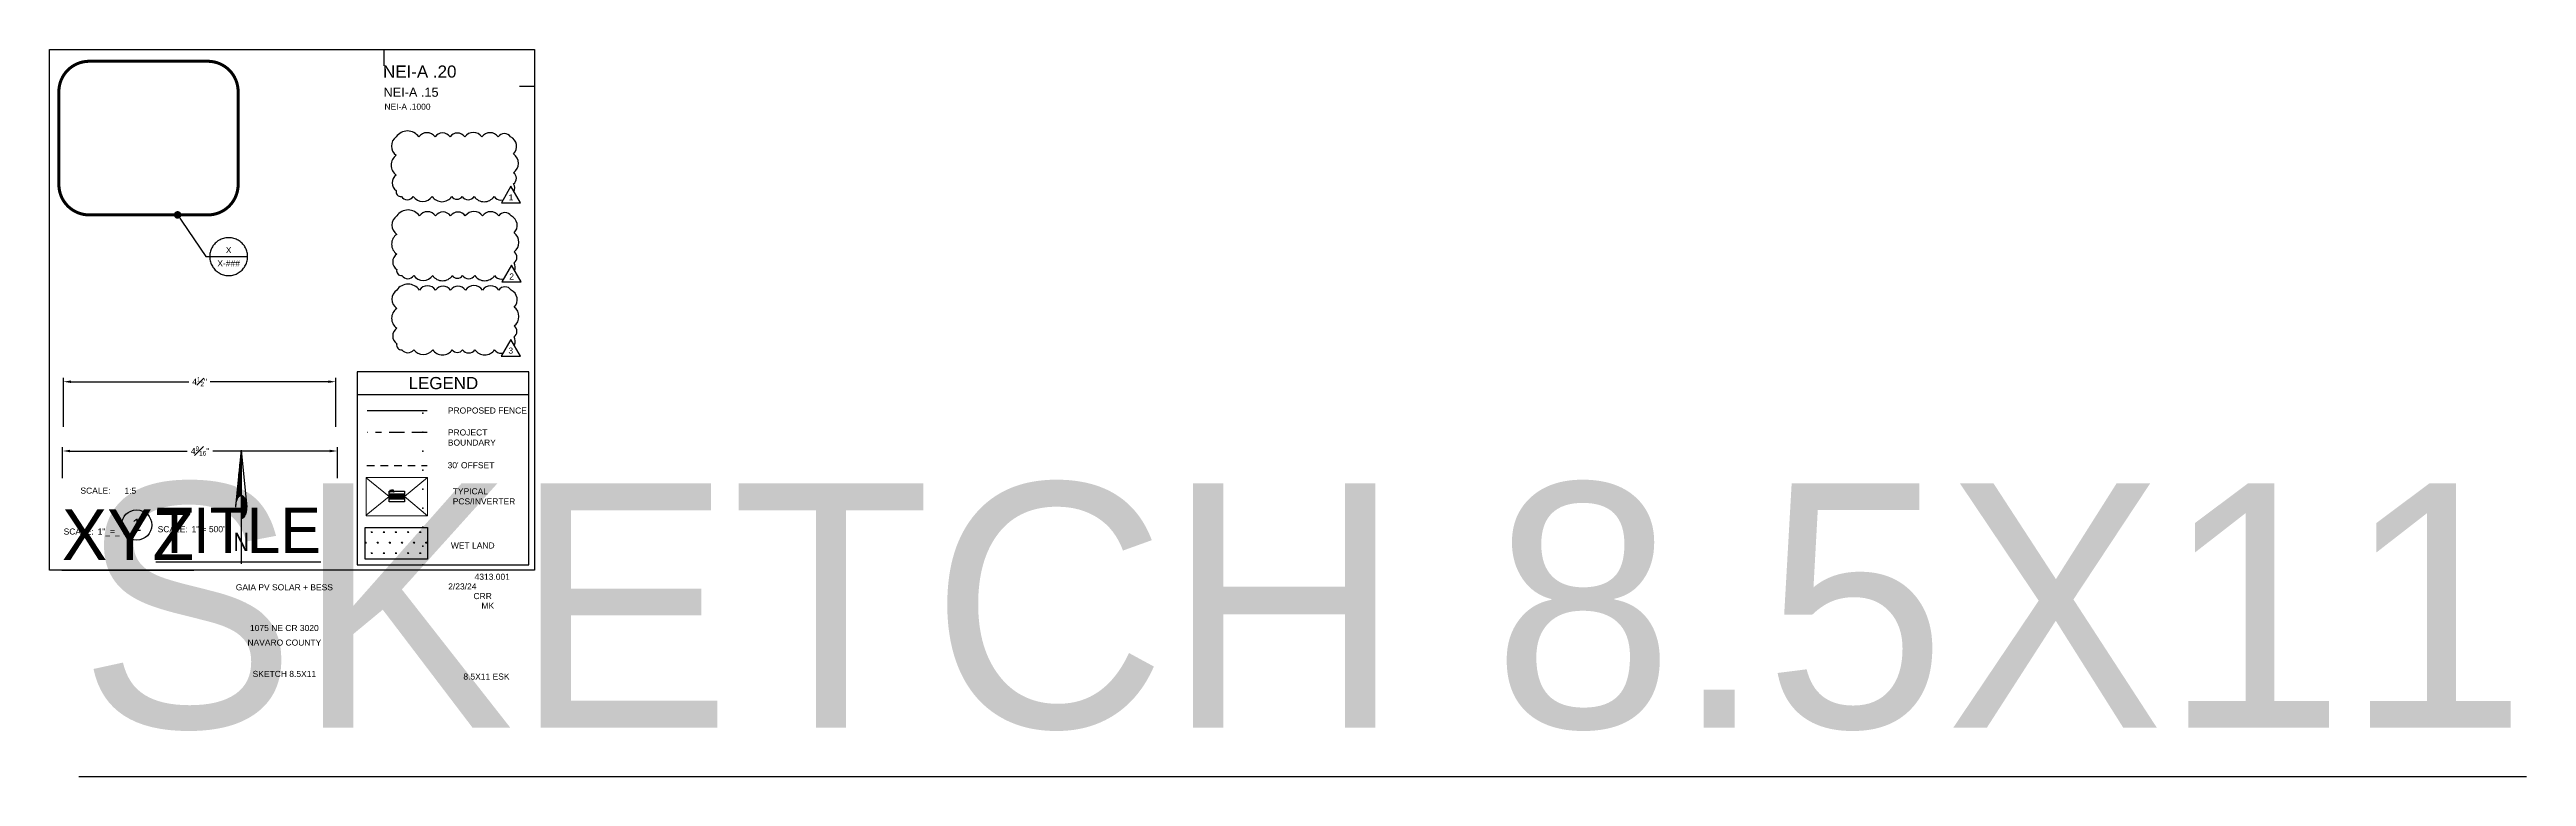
# Paper-space layout 'SKETCH 8.5X11' of a CAD drawing. Extents: x 0.2 to 41.1, y -1.2 to 10.8.
import ezdxf
from ezdxf import colors
from ezdxf.entities.mleader import LeaderData, LeaderLine
from ezdxf.enums import TextEntityAlignment as Align
from ezdxf.math import Vec2, Vec3

# ---------------------------------------------------------------- set-up
doc = ezdxf.new("R2018")
doc.units = 0
doc.header["$MEASUREMENT"] = 0
doc.set_wipeout_variables(frame=1)
doc.linetypes.add('BORDER', pattern=[1.75, 0.5, -0.25, 0.5, -0.25, 0, -0.25])
doc.linetypes.add('DASHED', pattern=[0.75, 0.5, -0.25])
for name, color, linetype in [('C-BOUNDARY', 13, 'BORDER'), ('C-FENCE', 92, 'FENCELINE1'), ('C-OFFSET', 131, 'DASHED'), ('C-WETL-HATCH', 5, 'Continuous'), ('E-DIM', 1, 'Continuous'), ('G-ANNO-REV1', 2, 'Continuous'), ('G-ANNO-REV2', 2, 'Continuous'), ('G-ANNO-REV3', 2, 'Continuous'), ('G-ANNO-TEXT', 1, 'Continuous'), ('G-TEXT', 7, 'Continuous'), ('PV- AUX. RACK DETAIL', 3, 'Continuous'), ('PV-EQMPT-MET', 5, 'Continuous'), ('PV-EQPM-CAB', 5, 'Continuous'), ('PV-EQPM-HRDW', 230, 'Continuous'), ('PV-PCS-PAD', 152, 'Continuous'), ('S-BOLT', 93, 'Continuous'), ('S-STEL-ANGL', 3, 'Continuous')]:
    doc.layers.add(name, color=color, linetype=linetype)
doc.layers.add('E-NOPLOT-TEXT', color=31, linetype='Continuous', lineweight=0, plot=False)
doc.layers.add('G-NPLT', color=67, linetype='Continuous', plot=False)
doc.layers.add('VP', color=31, linetype='Continuous', plot=False)
doc.styles.add('NEI-A', font='arial.ttf')
doc.styles.get("Standard").update_dxf_attribs({"font": 'arial.ttf'})
doc.linetypes.add('FENCELINE1', pattern='A,0.25,-0.1,[133,ltypeshp.shx,S=0.1,R=0,X=-0.1,Y=0],-0.1,1', length=1.45)
doc.dimstyles.new('NEI-A', dxfattribs={"dimtxt": 0.1, "dimasz": 0.125, "dimexe": 0.0625, "dimexo": 0.0625, "dimgap": 0.0625, "dimtad": 0, "dimtih": 1, "dimtoh": 1, "dimdec": 4, "dimzin": 3, "dimdsep": 46, "dimlunit": 4, "dimtxsty": 'NEI-A', "dimcen": 0, "dimadec": 0, "dimazin": 0, "dimtfac": 0.75, "dimtdec": 4, "dimtofl": 0, "dimtmove": 0, "dimatfit": 3, "dimfxl": 1, "dimfrac": 1, "dimtolj": 1, "dimtzin": 0, "dimarcsym": 0})

psp = doc.layouts.new('SKETCH 8.5X11')

# ---------------------------------------------------------------- texts
at = {"layer": 'G-ANNO-TEXT', "attachment_point": 1, "style": 'NEI-A'}
for s, width, gutter_width, insert, char_height in [(' NEI-A .20', 1.2620273, 0.625, (5.67588, 10.4879), 0.2), (' NEI-A .15', 0.9597196, 0.625, (5.70303, 10.12281), 0.15), ('NEI-A .1000', 0.7552974, 0.547, (5.77654, 9.85907), 0.1)]:
    psp.add_mtext_dynamic_manual_height_columns(s, width=width, gutter_width=gutter_width, heights=[0], dxfattribs=dict(at, insert=insert, char_height=char_height))
at = {"layer": 'G-ANNO-TEXT', "char_height": 0.1, "style": 'NEI-A'}
for s, insert, width, attachment_point in [('PROPOSED FENCE', (6.82304, 4.85151), 1.6541704, 1), ('PROJECT BOUNDARY', (6.82304, 4.48972), 1.121167, 1), ("30' OFFSET", (6.81837, 3.94984), 1.6541704, 1), ('TYPICAL PCS/INVERTER', (6.90288, 3.38643, 0.06941), 1.4513529, 4), ('WET LAND ', (6.87278, 2.62682), 1.6541704, 1), ('4313.001', (7.26397, 2.05996), 0.8390633, 4), ('GAIA PV SOLAR + BESS', (4.125, 1.93783), 4.2478641, 2), ('2/23/24', (6.82859, 1.90105), 0.8390633, 4), ('CRR', (7.24599, 1.74215), 0.8390633, 4), ('1075 NE CR 3020', (4.125, 1.26718), 4.2478641, 2), ('MK', (7.37722, 1.58325), 1.098336, 4), ('NAVARO COUNTY', (4.125, 1.02658), 4.2478641, 2), ('SKETCH 8.5X11', (4.125, 0.50987), 4.2478641, 2), ('8.5X11 ESK', (7.07928, 0.41582), 1.4064819, 4)]:
    psp.add_mtext(s, dxfattribs=dict(at, insert=insert, width=width, attachment_point=attachment_point))

# ---------------------------------------------------------------- blocks, each defined once
blk = doc.blocks.new('*D3')
at = {"layer": 'Defpoints', "color": 0, "transparency": 16777216}
for p in [(4.973, 5.276), (0.479, 4.469), (4.973, 4.469)]:
    blk.add_point(p, dxfattribs=at)
at = {"layer": 'E-DIM', "color": 0, "lineweight": -2, "transparency": 16777216}
for p, q in [((0.479, 4.532), (0.479, 5.339)), ((4.973, 4.532), (4.973, 5.339)), ((0.604, 5.276), (2.55, 5.276)), ((4.848, 5.276), (2.902, 5.276))]:
    blk.add_line(p, q, dxfattribs=at)
at = {"layer": 'E-DIM', "color": 0, "transparency": 16777216}
for points in [[(0.604, 5.297), (0.604, 5.255), (0.479, 5.276)], [(4.848, 5.297), (4.848, 5.255), (4.973, 5.276)]]:
    blk.add_solid(points, dxfattribs=at)
at = {"layer": 'E-DIM', "color": 0, "transparency": 16777216, "insert": (2.726, 5.276), "char_height": 0.1, "attachment_point": 5, "style": 'NEI-A'}
blk.add_mtext('\\A1;4{\\H0.75x;\\S1#2;}"', dxfattribs=at)
blk = doc.blocks.new('*D4')
at = {"layer": 'Defpoints', "color": 0, "transparency": 16777216}
for p in [(5, 4.134), (0.465, 3.625), (5, 3.625)]:
    blk.add_point(p, dxfattribs=at)
at = {"layer": 'E-DIM', "color": 0, "lineweight": -2, "transparency": 16777216}
for p, q in [((0.465, 3.688), (0.465, 4.197)), ((0.59, 4.134), (2.521, 4.134)), ((4.875, 4.134), (2.944, 4.134)), ((5, 3.688), (5, 4.197))]:
    blk.add_line(p, q, dxfattribs=at)
at = {"layer": 'E-DIM', "color": 0, "transparency": 16777216}
for points in [[(0.59, 4.155), (0.59, 4.113), (0.465, 4.134)], [(4.875, 4.155), (4.875, 4.113), (5, 4.134)]]:
    blk.add_solid(points, dxfattribs=at)
at = {"layer": 'E-DIM', "color": 0, "transparency": 16777216, "insert": (2.733, 4.134), "char_height": 0.1, "attachment_point": 5, "style": 'NEI-A'}
blk.add_mtext('\\A1;4{\\H0.75x;\\S9#16;}"', dxfattribs=at)
blk = doc.blocks.new('TITLE NAME')
at = {"lineweight": 30, "flags": 104}
blk.add_attdef('TITLE_NAME', text='', height=0.25, dxfattribs=at).set_placement((-0.029, 0.213), align=Align.BOTTOM_LEFT)
at = {"style": 'NEI-A'}
for tag, p in [('SCALE:', (0, 0)), ('1"_=_', (0.561, 0.002))]:
    blk.add_attdef(tag, text='', height=0.109, dxfattribs=at).set_placement(p, align=Align.BOTTOM_LEFT)
blk = doc.blocks.new('DETAIL_TITLE')
blk.add_circle((0.592, -0.513), 0.25)
at = {"style": 'NEI-A', "flags": 8}
blk.add_attdef('#', text='', height=0.2, dxfattribs=at).set_placement((0.592, -0.511), align=Align.MIDDLE_CENTER)
at = {"lineweight": 30, "flags": 104}
blk.add_attdef('DETAIL_TITLE', text='', height=0.2, dxfattribs=at).set_placement((0.91, -0.525), align=Align.BOTTOM_LEFT)
at = {"style": 'NEI-A'}
for tag, p in [('SCALE:', (0.939, -0.738)), ('1"_=_', (1.547, -0.738))]:
    blk.add_attdef(tag, text='', height=0.1, dxfattribs=at).set_placement(p, align=Align.BOTTOM_LEFT)
blk = doc.blocks.new('NORTH ARROW VERTICAL')
h = blk.add_hatch()
h.set_pattern_fill('ANSI31', color=0, scale=0.01, style=0)
h.paths.add_polyline_path([(-0.029, 0.337, -0.067391), (-0.022, 0.357, -0.104279), (-0.011, 0.371, -0.174286), (0, 0.375), (0, 0.625)])
h.paths.add_polyline_path([(0.031, 0.312), (0.029, 0.337, 0.067391), (0.022, 0.357, 0.104279), (0.011, 0.371, 0.174286), (0, 0.375), (0, 0.25, 0.174286), (0.011, 0.254, 0.104279), (0.022, 0.268, 0.065115), (0.029, 0.287, 0.051264)])
at = {"color": 0}
for p, q in [((0, 0.625), (-0.031, 0.312)), ((0, 0.625), (0.031, 0.312)), ((0, 0.625), (0, 0.375)), ((0, 0.375), (0, 0.25)), ((0, 0.25), (0, 0))]:
    blk.add_line(p, q, dxfattribs=at)
for points in [[(0, 0.375, 0.174286), (-0.011, 0.371, 0.104279), (-0.022, 0.357, 0.065115), (-0.029, 0.338, 0.051264), (-0.031, 0.312, 0.051264)], [(0.031, 0.312, 0.051264), (0.029, 0.338, 0.065115), (0.022, 0.357, 0.104279), (0.011, 0.371, 0.174286), (0, 0.375, 0.174286)], [(0, 0.25, 0.174286), (0.011, 0.254, 0.104279), (0.022, 0.268, 0.065115), (0.029, 0.287, 0.051264), (0.031, 0.312, 0.051264)]]:
    blk.add_lwpolyline(points, format="xyb", dxfattribs=at)
at = {"color": 0, "style": 'NEI-A', "width": 0.85}
blk.add_text('N', height=0.1, dxfattribs=at).set_placement((0, 0.122), align=Align.MIDDLE)
blk = doc.blocks.new('NEI-DETAILCALLOUT')
at = {"transparency": 16777216}
blk.add_wipeout([(-0.312, -0.01), (-0.311, -0.029), (-0.309, -0.049), (-0.305, -0.068), (-0.3, -0.087), (-0.294, -0.106), (-0.287, -0.124), (-0.279, -0.142), (-0.269, -0.159), (-0.259, -0.176), (-0.247, -0.192), (-0.235, -0.207), (-0.221, -0.221), (-0.207, -0.235), (-0.192, -0.247), (-0.176, -0.259), (-0.159, -0.269), (-0.142, -0.279), (-0.124, -0.287), (-0.106, -0.294), (-0.087, -0.3), (-0.068, -0.305), (-0.049, -0.309), (-0.029, -0.311), (-0.01, -0.312), (0.01, -0.312), (0.029, -0.311), (0.049, -0.309), (0.068, -0.305), (0.087, -0.3), (0.106, -0.294), (0.124, -0.287), (0.142, -0.279), (0.159, -0.269), (0.176, -0.259), (0.192, -0.247), (0.207, -0.235), (0.221, -0.221), (0.235, -0.207), (0.247, -0.192), (0.259, -0.176), (0.269, -0.159), (0.279, -0.142), (0.287, -0.124), (0.294, -0.106), (0.3, -0.087), (0.305, -0.068), (0.309, -0.049), (0.311, -0.029), (0.312, -0.01), (0.312, 0.01), (0.311, 0.029), (0.309, 0.049), (0.305, 0.068), (0.3, 0.087), (0.294, 0.106), (0.287, 0.124), (0.279, 0.142), (0.269, 0.159), (0.259, 0.176), (0.247, 0.192), (0.235, 0.207), (0.221, 0.221), (0.207, 0.235), (0.192, 0.247), (0.176, 0.259), (0.159, 0.269), (0.142, 0.279), (0.124, 0.287), (0.106, 0.294), (0.087, 0.3), (0.068, 0.305), (0.049, 0.309), (0.029, 0.311), (0.01, 0.312), (-0.01, 0.312), (-0.029, 0.311), (-0.049, 0.309), (-0.068, 0.305), (-0.087, 0.3), (-0.106, 0.294), (-0.124, 0.287), (-0.142, 0.279), (-0.159, 0.269), (-0.176, 0.259), (-0.192, 0.247), (-0.207, 0.235), (-0.221, 0.221), (-0.235, 0.207), (-0.247, 0.192), (-0.259, 0.176), (-0.269, 0.159), (-0.279, 0.142), (-0.287, 0.124), (-0.294, 0.106), (-0.3, 0.087), (-0.305, 0.068), (-0.309, 0.049), (-0.311, 0.029), (-0.312, 0.01)], dxfattribs=at)
blk.add_line((-0.312, 0), (0.312, 0), dxfattribs=at)
at = {"transparency": 16777216, "flags": 128}
blk.add_lwpolyline([(-0.312, -0.01), (-0.311, -0.029), (-0.309, -0.049), (-0.305, -0.068), (-0.3, -0.087), (-0.294, -0.106), (-0.287, -0.124), (-0.279, -0.142), (-0.269, -0.159), (-0.259, -0.176), (-0.247, -0.192), (-0.235, -0.207), (-0.221, -0.221), (-0.207, -0.235), (-0.192, -0.247), (-0.176, -0.259), (-0.159, -0.269), (-0.142, -0.279), (-0.124, -0.287), (-0.106, -0.294), (-0.087, -0.3), (-0.068, -0.305), (-0.049, -0.309), (-0.029, -0.311), (-0.01, -0.312), (0.01, -0.312), (0.029, -0.311), (0.049, -0.309), (0.068, -0.305), (0.087, -0.3), (0.106, -0.294), (0.124, -0.287), (0.142, -0.279), (0.159, -0.269), (0.176, -0.259), (0.192, -0.247), (0.207, -0.235), (0.221, -0.221), (0.235, -0.207), (0.247, -0.192), (0.259, -0.176), (0.269, -0.159), (0.279, -0.142), (0.287, -0.124), (0.294, -0.106), (0.3, -0.087), (0.305, -0.068), (0.309, -0.049), (0.311, -0.029), (0.312, -0.01), (0.312, 0.01), (0.311, 0.029), (0.309, 0.049), (0.305, 0.068), (0.3, 0.087), (0.294, 0.106), (0.287, 0.124), (0.279, 0.142), (0.269, 0.159), (0.259, 0.176), (0.247, 0.192), (0.235, 0.207), (0.221, 0.221), (0.207, 0.235), (0.192, 0.247), (0.176, 0.259), (0.159, 0.269), (0.142, 0.279), (0.124, 0.287), (0.106, 0.294), (0.087, 0.3), (0.068, 0.305), (0.049, 0.309), (0.029, 0.311), (0.01, 0.312), (-0.01, 0.312), (-0.029, 0.311), (-0.049, 0.309), (-0.068, 0.305), (-0.087, 0.3), (-0.106, 0.294), (-0.124, 0.287), (-0.142, 0.279), (-0.159, 0.269), (-0.176, 0.259), (-0.192, 0.247), (-0.207, 0.235), (-0.221, 0.221), (-0.235, 0.207), (-0.247, 0.192), (-0.259, 0.176), (-0.269, 0.159), (-0.279, 0.142), (-0.287, 0.124), (-0.294, 0.106), (-0.3, 0.087), (-0.305, 0.068), (-0.309, 0.049), (-0.311, 0.029), (-0.312, 0.01)], close=True, dxfattribs=at)
at = {"transparency": 16777216, "style": 'NEI-A'}
blk.add_attdef('VIEWNUMBER', text='', height=0.1, dxfattribs=at).set_placement((0, 0.028), align=Align.BOTTOM_CENTER)
blk.add_attdef('SHEETNUMBER', text='', height=0.1, dxfattribs=at).set_placement((0, -0.062), align=Align.TOP_CENTER)
blk = doc.blocks.new('_Dot')
at = {"color": 0, "linetype": 'ByBlock', "lineweight": -2}
blk.add_line((-0.5, 0), (-1, 0), dxfattribs=at)
at = {"color": 0, "linetype": 'ByBlock', "const_width": 0.5}
blk.add_lwpolyline([(-0.25, 0, 1), (0.25, 0, 1)], format="xyb", close=True, dxfattribs=at)
blk = doc.blocks.new('BracketAngle_BottomView')
for p, q in [((82, 215), (71, 215)), ((72, 215), (72, 214)), ((74, 215), (74, 214)), ((78, 215), (78, 214)), ((80, 215), (80, 214))]:
    blk.add_line(p, q)
for points in [[(71, 216), (82, 216), (82, 214), (71, 214)], [(72, 216), (72, 215), (72, 215), (71, 215), (71, 215), (71, 216)], [(80, 216), (80, 215), (80, 215), (81, 215), (81, 215), (81, 216)]]:
    blk.add_lwpolyline(points, close=True)
for centre in [(72, 215), (81, 215)]:
    blk.add_circle(centre, 0.2)
blk = doc.blocks.new('A$C24112457')
at = {"layer": 'PV-EQPM-CAB', "lineweight": 25}
for points in [[(0.01, 0.62), (0, 0.62), (0, 0.62), (0, 0.58), (0, 0.58), (0, 0.62)], [(0.01, 0.58), (0, 0.58)], [(0.01, 0.03), (0.02, 0.03), (0.02, 0.03), (0.02, 0.65), (0.02, 0.66), (0.01, 0.66)], [(0.01, 0.65), (0.01, 0.03)], [(0.03, 0.63), (0.02, 0.63)], [(0.03, 0.66), (0.03, 0.03)], [(0.32, 0.66), (0.03, 0.66)], [(0.03, 0.05), (0.03, 0.03), (0.03, 0.03)], [(0.03, 0.02), (0.32, 0.02)], [(0.1, 0.61), (0.1, 0.08)], [(0.31, 0.62), (0.11, 0.62)], [(0.11, 0.07), (0.31, 0.07)], [(0.12, 0.58), (0.12, 0.56)], [(0.12, 0.56), (0.12, 0.55)], [(0.12, 0.54), (0.12, 0.53)], [(0.12, 0.52), (0.12, 0.51)], [(0.12, 0.5), (0.12, 0.49)], [(0.12, 0.48), (0.12, 0.47)], [(0.12, 0.47), (0.12, 0.45)], [(0.12, 0.45), (0.12, 0.44)], [(0.12, 0.43), (0.12, 0.42)], [(0.12, 0.41), (0.12, 0.4)], [(0.12, 0.39), (0.12, 0.38)], [(0.12, 0.38), (0.12, 0.36)], [(0.12, 0.36), (0.12, 0.35)], [(0.12, 0.34), (0.12, 0.33)], [(0.12, 0.32), (0.12, 0.31)], [(0.12, 0.3), (0.12, 0.29)], [(0.12, 0.28), (0.12, 0.27)], [(0.12, 0.27), (0.12, 0.25)], [(0.12, 0.25), (0.12, 0.24)], [(0.12, 0.23), (0.12, 0.22)], [(0.12, 0.21), (0.12, 0.2)], [(0.12, 0.19), (0.12, 0.18)], [(0.12, 0.18), (0.12, 0.16)], [(0.12, 0.16), (0.12, 0.15)], [(0.12, 0.14), (0.12, 0.13)], [(0.12, 0.12), (0.12, 0.11)], [(0.22, 0.67), (0.22, 0.67), (0.22, 0.66), (0.22, 0.66), (0.22, 0.67), (0.21, 0.67), (0.21, 0.66), (0.21, 0.66), (0.21, 0.67), (0.21, 0.67), (0.21, 0.66), (0.21, 0.66), (0.21, 0.67), (0.21, 0.67), (0.21, 0.66), (0.21, 0.66), (0.21, 0.67), (0.21, 0.67), (0.21, 0.66), (0.2, 0.66), (0.2, 0.67), (0.2, 0.67), (0.2, 0.66), (0.2, 0.66), (0.2, 0.67), (0.2, 0.67), (0.2, 0.66), (0.2, 0.66), (0.2, 0.67), (0.19, 0.67), (0.19, 0.66), (0.19, 0.66), (0.19, 0.67), (0.19, 0.67), (0.19, 0.66), (0.18, 0.66), (0.18, 0.67), (0.18, 0.67), (0.18, 0.66), (0.18, 0.66), (0.18, 0.67), (0.18, 0.67), (0.18, 0.66), (0.17, 0.66), (0.17, 0.67), (0.17, 0.67), (0.17, 0.66), (0.17, 0.66), (0.17, 0.67), (0.16, 0.67), (0.16, 0.66), (0.16, 0.66), (0.16, 0.67), (0.16, 0.67), (0.16, 0.66), (0.16, 0.66), (0.16, 0.67), (0.15, 0.67), (0.15, 0.66), (0.15, 0.66), (0.15, 0.67), (0.15, 0.67), (0.15, 0.66), (0.15, 0.66), (0.15, 0.67), (0.15, 0.67), (0.15, 0.66), (0.14, 0.66), (0.14, 0.67), (0.14, 0.67), (0.14, 0.66), (0.14, 0.66), (0.14, 0.67), (0.14, 0.67), (0.14, 0.66), (0.14, 0.66), (0.14, 0.67), (0.14, 0.67), (0.14, 0.66), (0.14, 0.66), (0.14, 0.67), (0.14, 0.67)], [(0.14, 0.66), (0.14, 0.66), (0.14, 0.67)], [(0.14, 0.66), (0.14, 0.66)], [(0.14, 0.66), (0.14, 0.66), (0.14, 0.66)], [(0.15, 0.6), (0.14, 0.6)], [(0.14, 0.09), (0.15, 0.09)], [(0.22, 0.01), (0.22, 0.01), (0.22, 0.02), (0.21, 0.02), (0.21, 0.01), (0.21, 0.01), (0.21, 0.02), (0.21, 0.02), (0.21, 0.01), (0.21, 0.01), (0.21, 0.02), (0.21, 0.02), (0.21, 0.01), (0.21, 0.01), (0.21, 0.02), (0.21, 0.02), (0.21, 0.01), (0.21, 0.01), (0.21, 0.02), (0.2, 0.02), (0.2, 0.01), (0.2, 0.01), (0.2, 0.02), (0.2, 0.02), (0.2, 0.01), (0.2, 0.01), (0.2, 0.02), (0.19, 0.02), (0.19, 0.01), (0.19, 0.01), (0.19, 0.02), (0.19, 0.02), (0.19, 0.01), (0.19, 0.01), (0.19, 0.02), (0.18, 0.02), (0.18, 0.01), (0.18, 0.01), (0.18, 0.02), (0.18, 0.02), (0.18, 0.01), (0.18, 0.01), (0.18, 0.02), (0.17, 0.02), (0.17, 0.01), (0.17, 0.01), (0.17, 0.02), (0.17, 0.02), (0.17, 0.01), (0.16, 0.01), (0.16, 0.02), (0.16, 0.02), (0.16, 0.01), (0.16, 0.01), (0.16, 0.02), (0.16, 0.02), (0.16, 0.01), (0.15, 0.01), (0.15, 0.02), (0.15, 0.02), (0.15, 0.01), (0.15, 0.01), (0.15, 0.02), (0.15, 0.02), (0.15, 0.01), (0.15, 0.01), (0.15, 0.02), (0.14, 0.02), (0.14, 0.01), (0.14, 0.01), (0.14, 0.02), (0.14, 0.02), (0.14, 0.01), (0.14, 0.01), (0.14, 0.02), (0.14, 0.02), (0.14, 0.01), (0.14, 0.01), (0.14, 0.02), (0.14, 0.02), (0.14, 0.01), (0.14, 0.01)], [(0.14, 0.02), (0.14, 0.02), (0.14, 0.01)], [(0.14, 0.02), (0.14, 0.02)], [(0.14, 0.02), (0.14, 0.02), (0.14, 0.02)], [(0.21, 0.68), (0.15, 0.68)], [(0.21, 0.66), (0.21, 0.66), (0.21, 0.66), (0.21, 0.66), (0.15, 0.66), (0.15, 0.66), (0.15, 0.66), (0.15, 0.66)], [(0.16, 0.66), (0.15, 0.66), (0.15, 0.66)], [(0.15, 0.66), (0.15, 0.66), (0.15, 0.66)], [(0.16, 0.02), (0.15, 0.02), (0.15, 0.02)], [(0.15, 0.02), (0.15, 0.02), (0.15, 0.02)], [(0.21, 0.02), (0.21, 0.02), (0.15, 0.02), (0.15, 0.02), (0.15, 0.02), (0.15, 0.02)], [(0.21, 0), (0.15, 0)], [(0.17, 0.66), (0.16, 0.66), (0.16, 0.66)], [(0.16, 0.66), (0.16, 0.66), (0.16, 0.66)], [(0.17, 0.6), (0.16, 0.6)], [(0.16, 0.09), (0.17, 0.09)], [(0.17, 0.02), (0.16, 0.02), (0.16, 0.02)], [(0.16, 0.02), (0.16, 0.02), (0.16, 0.02)], [(0.17, 0.66), (0.17, 0.66), (0.17, 0.66)], [(0.17, 0.02), (0.17, 0.02)], [(0.18, 0.66), (0.18, 0.66), (0.18, 0.66)], [(0.18, 0.66), (0.18, 0.66)], [(0.19, 0.6), (0.18, 0.6)], [(0.18, 0.09), (0.19, 0.09)], [(0.18, 0.02), (0.18, 0.02)], [(0.18, 0.02), (0.18, 0.02)], [(0.2, 0.66), (0.19, 0.66), (0.19, 0.66)], [(0.19, 0.66), (0.19, 0.66), (0.19, 0.66)], [(0.21, 0.6), (0.19, 0.6)], [(0.19, 0.09), (0.21, 0.09)], [(0.19, 0.02), (0.19, 0.02), (0.19, 0.02)], [(0.19, 0.02), (0.19, 0.02), (0.19, 0.02)], [(0.2, 0.66), (0.2, 0.66), (0.2, 0.66)], [(0.2, 0.66), (0.2, 0.66), (0.2, 0.66)], [(0.2, 0.02), (0.2, 0.02), (0.2, 0.02)], [(0.2, 0.02), (0.2, 0.02), (0.2, 0.02)], [(0.21, 0.67), (0.21, 0.66), (0.21, 0.66)], [(0.22, 0.66), (0.21, 0.66)], [(0.21, 0.66), (0.21, 0.66)], [(0.21, 0.66), (0.21, 0.66)], [(0.22, 0.6), (0.21, 0.6)], [(0.21, 0.09), (0.22, 0.09)], [(0.21, 0.02), (0.21, 0.02)], [(0.21, 0.02), (0.21, 0.02)], [(0.21, 0.01), (0.21, 0.02), (0.21, 0.02)], [(0.21, 0.02), (0.21, 0.02)], [(0.21, 0.02), (0.21, 0.02), (0.21, 0.02)], [(0.24, 0.6), (0.23, 0.6)], [(0.23, 0.09), (0.24, 0.09)], [(0.26, 0.6), (0.25, 0.6)], [(0.25, 0.09), (0.26, 0.09)], [(0.28, 0.6), (0.27, 0.6)], [(0.27, 0.09), (0.28, 0.09)], [(0.3, 0.56), (0.3, 0.58)], [(0.3, 0.55), (0.3, 0.56)], [(0.3, 0.53), (0.3, 0.54)], [(0.3, 0.51), (0.3, 0.52)], [(0.3, 0.49), (0.3, 0.5)], [(0.3, 0.47), (0.3, 0.48)], [(0.3, 0.45), (0.3, 0.47)], [(0.3, 0.44), (0.3, 0.45)], [(0.3, 0.42), (0.3, 0.43)], [(0.3, 0.4), (0.3, 0.41)], [(0.3, 0.38), (0.3, 0.39)], [(0.3, 0.36), (0.3, 0.38)], [(0.3, 0.35), (0.3, 0.36)], [(0.3, 0.33), (0.3, 0.34)], [(0.3, 0.31), (0.3, 0.32)], [(0.3, 0.29), (0.3, 0.3)], [(0.3, 0.27), (0.3, 0.28)], [(0.3, 0.25), (0.3, 0.27)], [(0.3, 0.24), (0.3, 0.25)], [(0.3, 0.22), (0.3, 0.23)], [(0.3, 0.2), (0.3, 0.21)], [(0.3, 0.18), (0.3, 0.19)], [(0.3, 0.16), (0.3, 0.18)], [(0.3, 0.15), (0.3, 0.16)], [(0.3, 0.13), (0.3, 0.14)], [(0.3, 0.11), (0.3, 0.12)], [(0.34, 0.66), (0.35, 0.66), (0.35, 0.61), (0.34, 0.61), (0.34, 0.66), (0.33, 0.65), (0.32, 0.65), (0.32, 0.62), (0.33, 0.62), (0.34, 0.61)], [(0.32, 0.03), (0.32, 0.66)], [(0.32, 0.08), (0.32, 0.61)], [(0.34, 0.08), (0.35, 0.08), (0.35, 0.02), (0.34, 0.02), (0.34, 0.08), (0.33, 0.06), (0.32, 0.06), (0.32, 0.03), (0.33, 0.03), (0.34, 0.02)], [(0.34, 0.64), (0.35, 0.64)], [(0.34, 0.63), (0.35, 0.63)], [(0.34, 0.06), (0.35, 0.06)], [(0.34, 0.04), (0.35, 0.04)]]:
    blk.add_lwpolyline(points, dxfattribs=at)
for points in [[(0.13, 0.6), (0.13, 0.6, 0.430688), (0.12, 0.59), (0.12, 0.58)], [(0.12, 0.1), (0.12, 0.09, 0.423338), (0.13, 0.09), (0.13, 0.09)], [(0.3, 0.58), (0.3, 0.59, 0.403474), (0.29, 0.6), (0.28, 0.6)], [(0.28, 0.09), (0.29, 0.09, 0.395743), (0.3, 0.09), (0.3, 0.1)]]:
    blk.add_lwpolyline(points, format="xyb", dxfattribs=at)
for centre, radius in [((0.05, 0.04), 0.00961), ((0.11, 0.47), 0.00186), ((0.11, 0.47), 0.00509), ((0.11, 0.47), 0.0025), ((0.11, 0.34), 0.00509), ((0.11, 0.34), 0.00186), ((0.11, 0.34), 0.0025), ((0.11, 0.21), 0.00509), ((0.11, 0.21), 0.00186), ((0.11, 0.21), 0.0025), ((0.17, 0.6), 0.00186), ((0.17, 0.6), 0.00509), ((0.17, 0.6), 0.0025), ((0.17, 0.08), 0.00509), ((0.17, 0.08), 0.00186), ((0.17, 0.08), 0.0025), ((0.25, 0.6), 0.00186), ((0.25, 0.6), 0.00509), ((0.25, 0.6), 0.0025), ((0.25, 0.08), 0.00509), ((0.25, 0.08), 0.00186), ((0.25, 0.08), 0.0025), ((0.25, 0.08), 0.00186), ((0.31, 0.47), 0.00186), ((0.31, 0.47), 0.00509), ((0.31, 0.47), 0.0025), ((0.31, 0.34), 0.00509), ((0.31, 0.34), 0.00186), ((0.31, 0.34), 0.0025), ((0.31, 0.21), 0.00509), ((0.31, 0.21), 0.00186), ((0.31, 0.21), 0.0025)]:
    blk.add_circle(centre, radius, dxfattribs=at)
for centre, radius, start, end in [((0.01, 0.65), 0.00444, 90.00039, 179.99961), ((0.01, 0.03), 0.00444, 180.00023, 269.99977), ((0.03, 0.66), 0.00363, 89.99945, 180.00055), ((0.03, 0.63), 0.00202, 270.0007, 359.9993), ((0.03, 0.03), 0.00363, 179.99965, 270.00035), ((0.15, 0.67), 0.00961, 90.00005, 179.99995), ((0.15, 0.01), 0.00961, 180.00013, 269.99987), ((0.21, 0.67), 0.00961, 0.00005, 89.99995), ((0.21, 0.01), 0.00961, 270.00013, 359.99987), ((0.32, 0.66), 0.00364, 0.00025, 89.99975), ((0.32, 0.03), 0.00364, 270.00045, 359.99955)]:
    blk.add_arc(centre, radius, start, end, dxfattribs=at)
for points in [[(0.1, 0.61), (0.1, 0.61), (0.1, 0.62), (0.11, 0.62)], [(0.11, 0.07), (0.1, 0.07), (0.1, 0.07), (0.1, 0.08)], [(0.31, 0.62), (0.31, 0.62), (0.32, 0.61), (0.32, 0.61)], [(0.32, 0.08), (0.32, 0.07), (0.31, 0.07), (0.31, 0.07)]]:
    blk.add_open_spline(points, degree=3, dxfattribs=at)
blk = doc.blocks.new('A$C89ad2e2d')
at = {"layer": 'PV-EQPM-CAB', "lineweight": 25}
for points in [[(0, 0.6), (0, 0)], [(0, 0.6), (0, 0.6)], [(0.3, 0.6), (0, 0.6)], [(0, 0), (0, 0), (0, 0), (0, 0.6), (0, 0.6), (0, 0.6)], [(0, 0.6), (0, 0)], [(0, 0.6), (0, 0.6), (0, 0.6), (0, 0.6), (0, 0.6), (0, 0.6)], [(0, 0), (0.3, 0)], [(0, 0), (0, 0), (0, 0)], [(0.3, 0.6), (0.3, 0.6), (0.3, 0.6), (0.3, 0.6), (0.3, 0.6), (0.3, 0.6), (0.3, 0.6), (0.3, 0.6), (0.3, 0.6), (0.3, 0.6)], [(0.3, 0.6), (0.3, 0.6)], [(0.3, 0.6), (0.3, 0.6)], [(0.3, 0), (0.3, 0.6)], [(0.3, 0.1), (0.3, 0.1), (0.3, 0), (0.3, 0), (0.3, 0.1), (0.3, 0), (0.3, 0), (0.3, 0), (0.3, 0), (0.3, 0)], [(0.3, 0), (0.3, 0)], [(0.3, 0), (0.3, 0)]]:
    blk.add_lwpolyline(points, dxfattribs=at)
blk.add_circle((0, 0), 0.00961, dxfattribs=at)
for centre, radius, start, end in [((0, 0.6), 0.00202, 270.0007, 359.9993), ((0, 0.6), 0.00363, 89.9995, 180.0005), ((0, 0.6), 0.00444, 90.0004, 179.9996), ((0, 0), 0.00363, 179.9996, 270.0004), ((0, 0), 0.00444, 180.0002, 269.9998), ((0.3, 0.6), 0.00364, 0.0003, 89.9997), ((0.3, 0), 0.00364, 270.0004, 359.9996)]:
    blk.add_arc(centre, radius, start, end, dxfattribs=at)
blk = doc.blocks.new('AUX RACK')
at = {"layer": 'S-BOLT'}
h = blk.add_hatch(dxfattribs=at)
h.set_pattern_fill('ANSI31', color=256, scale=0.025, angle=180)
h.set_pattern_definition([(225, (-0.1259388, 1.700916), (0.002209709, -0.002209709), [])])
h.paths.add_polyline_path([(-0.72, -0.08), (-0.71, -0.08), (-0.71, 0), (-0.72, 0)])
h.paths.add_polyline_path([(-0.72, 0.02), (-0.71, 0.02), (-0.71, 0.05), (-0.72, 0.05)])
h.paths.add_polyline_path([(-0.62, 0.02), (-0.6, 0.02), (-0.6, 0.05), (-0.62, 0.05)])
h.paths.add_polyline_path([(-0.6, -0.08), (-0.6, 0), (-0.62, 0), (-0.62, -0.08)])
h = blk.add_hatch(dxfattribs=at)
h.set_pattern_fill('ANSI31', color=256, scale=0.025, angle=180)
h.set_pattern_definition([(225, (1.1538803, 1.700916), (0.002209709, -0.002209709), [])])
h.paths.add_polyline_path([(0.56, -0.08), (0.57, -0.08), (0.57, 0), (0.56, 0)])
h.paths.add_polyline_path([(0.56, 0.02), (0.57, 0.02), (0.57, 0.05), (0.56, 0.05)])
h.paths.add_polyline_path([(0.66, 0.02), (0.68, 0.02), (0.68, 0.05), (0.66, 0.05)])
h.paths.add_polyline_path([(0.68, -0.08), (0.68, 0), (0.66, 0), (0.66, -0.08)])
at = {"layer": 'G-TEXT', "flags": 128}
for points in [[(-0.62, 0), (-0.71, 0), (-0.71, -0.01), (-0.67, -0.01, -0.414214), (-0.67, -0.01), (-0.67, -0.14, -0.414214), (-0.67, -0.15), (-0.71, -0.15), (-0.71, -0.15), (-0.62, -0.15), (-0.62, -0.15), (-0.66, -0.15, -0.414214), (-0.66, -0.14), (-0.66, -0.01, -0.414214), (-0.66, -0.01), (-0.62, -0.01), (-0.62, 0)], [(0.66, 0), (0.57, 0), (0.57, -0.01), (0.61, -0.01, -0.414214), (0.61, -0.01), (0.61, -0.14, -0.414214), (0.61, -0.15), (0.57, -0.15), (0.57, -0.15), (0.66, -0.15), (0.66, -0.15), (0.62, -0.15, -0.414214), (0.62, -0.14), (0.62, -0.01, -0.414214), (0.62, -0.01), (0.66, -0.01), (0.66, 0)]]:
    blk.add_lwpolyline(points, format="xyb", dxfattribs=at)
at = {"layer": 'PV-EQPM-HRDW'}
for points in [[(-0.96, 0.11), (-0.96, 0)], [(-0.7, 0.11), (-0.96, 0.11)], [(0.96, 0.05), (-0.96, 0.05)], [(0.96, 0.05), (-0.96, 0.05)], [(0.96, 0), (-0.96, 0)], [(0.2, 0.11), (-0.7, 0.11)], [(0.96, 0.11), (0.69, 0.11)], [(0.96, 0.11), (0.96, 0.05)], [(0.96, 0.05), (0.96, 0)]]:
    blk.add_lwpolyline(points, dxfattribs=at)
at = {"layer": 'S-BOLT'}
for p, q in [((-0.73, 0.02), (-0.7, 0.02)), ((-0.73, 0.02), (-0.73, 0.01)), ((-0.72, 0.01), (-0.73, 0.01)), ((-0.72, 0.01), (-0.72, 0.01)), ((-0.7, 0.02), (-0.7, 0.01)), ((-0.7, 0.01), (-0.7, 0)), ((-0.62, 0.02), (-0.59, 0.02)), ((-0.62, 0.02), (-0.62, 0.01)), ((-0.61, 0.01), (-0.62, 0.01)), ((-0.61, 0.01), (-0.61, 0.01)), ((-0.59, 0.02), (-0.59, 0.01)), ((-0.59, 0.01), (-0.59, 0)), ((0.55, 0.02), (0.58, 0.02)), ((0.55, 0.02), (0.55, 0.01)), ((0.56, 0.01), (0.55, 0.01)), ((0.56, 0.01), (0.56, 0.01)), ((0.58, 0.02), (0.58, 0.01)), ((0.58, 0.01), (0.58, 0)), ((0.66, 0.02), (0.69, 0.02)), ((0.66, 0.02), (0.66, 0.01)), ((0.67, 0.01), (0.66, 0.01)), ((0.67, 0.01), (0.67, 0.01)), ((0.69, 0.02), (0.69, 0.01)), ((0.69, 0.01), (0.69, 0)), ((-0.62, -0.15), (-0.71, -0.15)), ((-0.62, -0.16), (-0.71, -0.16)), ((0.66, -0.15), (0.57, -0.15)), ((0.66, -0.16), (0.57, -0.16))]:
    blk.add_line(p, q, dxfattribs=at)
for points in [[(-0.74, 0), (-0.74, 0.01), (-0.7, 0.01)], [(-0.7, 0.01), (-0.74, 0.01)], [(-0.7, 0), (-0.74, 0)], [(-0.72, 0.02), (-0.72, 0.05), (-0.71, 0.05), (-0.71, 0.02)], [(-0.63, 0), (-0.63, 0.01), (-0.59, 0.01)], [(-0.59, 0.01), (-0.63, 0.01)], [(-0.59, 0), (-0.63, 0)], [(-0.62, 0.02), (-0.62, 0.05), (-0.6, 0.05), (-0.6, 0.02)], [(0.54, 0), (0.54, 0.01), (0.58, 0.01)], [(0.58, 0.01), (0.54, 0.01)], [(0.58, 0), (0.54, 0)], [(0.56, 0.02), (0.56, 0.05), (0.57, 0.05), (0.57, 0.02)], [(0.65, 0), (0.65, 0.01), (0.69, 0.01)], [(0.69, 0.01), (0.65, 0.01)], [(0.69, 0), (0.65, 0)], [(0.66, 0.02), (0.66, 0.05), (0.68, 0.05), (0.68, 0.02)], [(-0.72, -0.15), (-0.72, 0), (-0.71, 0), (-0.71, -0.15)], [(-0.71, -0.08), (-0.72, -0.08)], [(-0.62, -0.15), (-0.62, 0), (-0.6, 0), (-0.6, -0.15)], [(-0.6, -0.08), (-0.62, -0.08)], [(0.56, -0.15), (0.56, 0), (0.57, 0), (0.57, -0.15)], [(0.57, -0.08), (0.56, -0.08)], [(0.66, -0.15), (0.66, 0), (0.68, 0), (0.68, -0.15)], [(0.68, -0.08), (0.66, -0.08)]]:
    blk.add_lwpolyline(points, dxfattribs=at)
for centre, start, end in [((-0.71, -0.15), 180, 270), ((-0.62, -0.15), 270, 0), ((0.57, -0.15), 180, 270), ((0.66, -0.15), 270, 0)]:
    blk.add_arc(centre, 0.0125, start, end, dxfattribs=at)
at = {"layer": 'PV- AUX. RACK DETAIL', "xscale": -1, "rotation": 90}
blk.add_blockref('A$C24112457', (0.12, 0.46), dxfattribs=at)
at = {"layer": 'PV- AUX. RACK DETAIL', "xscale": -0.7598859731141546, "yscale": 0.7598859731141546, "zscale": 0.7598859731141546, "rotation": 90}
blk.add_blockref('A$C89ad2e2d', (0.68, 0.32), dxfattribs=at)
at = {"layer": 'S-STEL-ANGL', "xscale": 0.02500000060369417, "yscale": 0.02500000060369417, "zscale": 0.02500000060369417}
for p in [(-2.56, -5.36), (-1.28, -5.36)]:
    blk.add_blockref('BracketAngle_BottomView', p, dxfattribs=at)
blk = doc.blocks.new('*U14')
blk.add_lwpolyline([(-0.835, -3.182), (2, -3.182), (2, 0), (-0.835, 0)], close=True)
blk.add_lwpolyline([(-0.835, -0.37), (2, -0.37)])
at = {"layer": 'G-NPLT'}
for p in [(0.25, -0.682), (0.25, -0.995), (0.25, -1.307), (0.25, -1.62), (0.25, -1.932), (0.25, -2.245), (0.25, -2.557), (0.25, -2.87), (0.25, -3.182)]:
    blk.add_point(p, dxfattribs=at)
at = {"layer": 'G-ANNO-TEXT', "insert": (0.589, -0.185), "char_height": 0.2, "attachment_point": 5, "style": 'NEI-A'}
blk.add_mtext_dynamic_manual_height_columns('LEGEND', width=3.60745, gutter_width=0.625, heights=[0], dxfattribs=at)
blk = doc.blocks.new('Rev')
blk.add_wipeout([(0, 0.184), (-0.159, -0.09), (0.159, -0.09)])
blk.add_lwpolyline([(0, 0.184), (-0.159, -0.09), (0.159, -0.09)], close=True)
at = {"style": 'NEI-A'}
blk.add_attdef('-', text='', height=0.15, dxfattribs=at).set_placement((0, 0), align=Align.MIDDLE)

# ---------------------------------------------------------------- dimensions: what is measured, and where the dimension line sits
at = {"layer": 'E-DIM'}
dim = psp.add_linear_dim(base=(4.97284, 5.27626), p1=(0.47917, 4.46936), p2=(4.97284, 4.46936), dimstyle='NEI-A', dxfattribs=at)
dim.commit()
dim.dimension.update_dxf_attribs({"geometry": '*D3', "text_midpoint": (2.726, 5.27626)})
dim = psp.add_linear_dim(base=(4.99986, 4.134175), p1=(0.465414, 3.625085), p2=(4.99986, 3.625085), dimstyle='NEI-A', dxfattribs=at)
dim.commit()
dim.dimension.update_dxf_attribs({"geometry": '*D4', "text_midpoint": (2.732637, 4.134175), "dimtype": 160})

# ---------------------------------------------------------------- hatches: boundary and pattern name
at = {"layer": 'C-WETL-HATCH'}
h = psp.add_hatch(dxfattribs=at)
h.set_pattern_fill('SWAMP', color=256, scale=0.2)
h.set_pattern_definition([(0, (-22.44484, -13.83166), (0.1, 0.1732051), [0.025, -0.175]), (90, (-22.43234, -13.83166), (-0.1, 0.17320508), [0.0125, -0.3339102]), (90, (-22.42922, -13.83166), (-0.1, 0.17320508), [0.01, -0.3364102]), (90, (-22.43547, -13.83166), (-0.1, 0.17320508), [0.01, -0.3364102]), (60, (-22.4261, -13.83166), (-0.1, 0.1732051), [0.008, -0.192]), (120, (-22.4386, -13.83166), (-0.2, 8e-11), [0.008, -0.192])])
h.paths.add_polyline_path([(5.45691, 2.87083), (6.48413, 2.87083), (6.48413, 2.34893), (5.45691, 2.34893)])

# ---------------------------------------------------------------- linework, layer by layer
at = {"layer": 'C-BOUNDARY', "ltscale": 0.5, "flags": 128}
psp.add_lwpolyline([(6.47961, 4.44006), (5.49741, 4.44003)], dxfattribs=at)
at = {"layer": 'C-FENCE', "ltscale": 0.3}
psp.add_lwpolyline([(5.49221, 4.80346), (6.47961, 4.8035)], dxfattribs=at)
at = {"layer": 'C-OFFSET', "ltscale": 0.25, "flags": 128}
psp.add_lwpolyline([(5.4858, 3.89671), (6.47961, 3.89671)], dxfattribs=at)
at = {"layer": 'C-WETL-HATCH'}
psp.add_lwpolyline([(5.45691, 2.87083), (6.48413, 2.87083), (6.48413, 2.34893), (5.45691, 2.34893)], close=True, dxfattribs=at)
at = {"layer": 'E-NOPLOT-TEXT', "linetype": 'DASHED'}
for p in [(6.48742, 3.69715, 0.0105), (6.48834, 3.06786)]:
    psp.add_line(p, (6.10861, 3.38222, 24.06838), dxfattribs=at)
at = {"layer": 'E-NOPLOT-TEXT', "elevation": -8.44345}
psp.add_lwpolyline([(6.48742, 3.69715), (6.48742, 3.06786), (5.47526, 3.06786), (5.47597, 3.69716)], close=True, dxfattribs=at)
at = {"layer": 'E-NOPLOT-TEXT', "linetype": 'DASHED', "elevation": 0.0105}
psp.add_lwpolyline([(5.47596, 3.68953), (5.85489, 3.38218)], dxfattribs=at)
at = {"layer": 'E-NOPLOT-TEXT', "linetype": 'DASHED'}
psp.add_lwpolyline([(5.47526, 3.07492), (5.85489, 3.38218)], dxfattribs=at)
at = {"layer": 'G-ANNO-REV1'}
psp.add_lwpolyline([(5.97006, 9.31127, 0.52056705), (5.97006, 9.00742, 0.52056705), (5.97006, 8.68268, 0.52056705), (5.97006, 8.42584, 0.52056705), (6.05529, 8.3276, 0.52056705), (6.25158, 8.3276, 0.52056705), (6.5634, 8.3276, 0.52056705), (6.88688, 8.3276, 0.52056705), (7.05662, 8.3276, 0.52056705), (7.25926, 8.3276, 0.52056705), (7.5852, 8.3276, 0.52056705), (7.81398, 8.3276, 0.52056705), (7.90633, 8.53787, 0.52056705), (7.90633, 8.72037, 0.52056705), (7.90633, 9.03024, 0.52056705), (7.85767, 9.31127, 0.52056705), (7.65233, 9.31127, 0.52056705), (7.38519, 9.31127, 0.52056705), (7.1019, 9.31127, 0.52056705), (6.85849, 9.31127, 0.52056705), (6.61074, 9.31127, 0.52056705), (6.34463, 9.31127, 0.52056705)], format="xyb", close=True, dxfattribs=at)
at = {"layer": 'G-ANNO-REV3'}
psp.add_lwpolyline([(5.97952, 6.78715, 0.52056705), (5.97952, 6.4833, 0.52056705), (5.97952, 6.15856, 0.52056705), (5.97952, 5.90172, 0.52056705), (6.06475, 5.80348, 0.52056705), (6.26104, 5.80348, 0.52056705), (6.57286, 5.80348, 0.52056705), (6.89634, 5.80348, 0.52056705), (7.06608, 5.80348, 0.52056705), (7.26873, 5.80348, 0.52056705), (7.59466, 5.80348, 0.52056705), (7.82345, 5.80348, 0.52056705), (7.9158, 6.01375, 0.52056705), (7.9158, 6.19625, 0.52056705), (7.9158, 6.50612, 0.52056705), (7.86713, 6.78715, 0.52056705), (7.6618, 6.78715, 0.52056705), (7.39466, 6.78715, 0.52056705), (7.11136, 6.78715, 0.52056705), (6.86796, 6.78715, 0.52056705), (6.6202, 6.78715, 0.52056705), (6.35409, 6.78715, 0.52056705)], format="xyb", close=True, dxfattribs=at)
at = {"layer": 'G-ANNO-TEXT', "const_width": 0.05}
psp.add_lwpolyline([(0.90408, 10.55784), (2.86199, 10.55784, -0.41421356), (3.36199, 10.05784), (3.36199, 8.52535, -0.41421356), (2.86199, 8.02535), (0.90408, 8.02535, -0.41421356), (0.40408, 8.52535), (0.40408, 10.05784, -0.41421356)], format="xyb", close=True, dxfattribs=at)
at = {"layer": 'G-NPLT'}
for points in [[(5.76786, 10.73495), (5.76786, 10.48495)], [(8.25428, 10.14098), (8.00428, 10.14098)]]:
    psp.add_lwpolyline(points, dxfattribs=at)
psp.add_lwpolyline([(6.1086, 3.47176), (6.1086, 3.29377), (5.85489, 3.29377), (5.85489, 3.47176)], close=True, dxfattribs=at)
at = {"layer": 'PV-PCS-PAD', "lineweight": 35, "elevation": 24.06838}
for points in [[(5.8584, 3.42219), (5.85528, 3.42219), (5.85489, 3.42219), (5.85489, 3.34334), (5.85528, 3.34334), (5.8584, 3.34334)], [(5.85852, 3.42107), (5.8584, 3.42107)], [(5.85852, 3.42068), (5.8584, 3.42068)], [(5.85852, 3.4206), (5.8584, 3.4206)], [(5.8584, 3.34445), (5.85852, 3.34445)], [(5.88658, 3.38142), (5.87253, 3.38142), (5.87234, 3.38139), (5.87216, 3.38132), (5.872, 3.38121), (5.87188, 3.38106), (5.87179, 3.38089), (5.87175, 3.3807), (5.87175, 3.38064), (5.87175, 3.35409), (5.87177, 3.3539), (5.87184, 3.35372), (5.87196, 3.35357), (5.87211, 3.35344), (5.87228, 3.35336), (5.87247, 3.35331), (5.87253, 3.35331), (5.88658, 3.35331), (5.88677, 3.35334), (5.88695, 3.35341), (5.88711, 3.35352), (5.88724, 3.35367), (5.88732, 3.35384), (5.88736, 3.35403), (5.88736, 3.35409), (5.88736, 3.38064), (5.88734, 3.38083), (5.88727, 3.38101), (5.88716, 3.38117), (5.88701, 3.38129), (5.88683, 3.38138), (5.88664, 3.38141)], [(5.92222, 3.394), (5.92222, 3.39412), (5.92222, 3.39423)], [(5.92222, 3.3655), (5.92222, 3.36562), (5.92222, 3.36574)], [(5.95813, 3.41906), (5.95833, 3.41906)], [(5.95813, 3.394), (5.95813, 3.39412), (5.95813, 3.39423)], [(5.95813, 3.3655), (5.95813, 3.36562), (5.95813, 3.36574)], [(5.96324, 3.39979), (5.96324, 3.39991), (5.96324, 3.40003), (5.96324, 3.40191)], [(5.96324, 3.38423), (5.96324, 3.3853), (5.96324, 3.38608), (5.96324, 3.38842), (5.96324, 3.38921), (5.96324, 3.39423), (5.96324, 3.39412), (5.96324, 3.394)], [(5.96324, 3.36362), (5.96324, 3.36574), (5.96324, 3.36562), (5.96324, 3.3655)], [(5.99508, 3.41906), (5.99527, 3.41906)], [(5.9952, 3.38284), (5.99508, 3.38284)], [(5.99508, 3.38269), (5.9952, 3.38269)], [(6.01687, 3.41715), (5.9993, 3.41715), (5.99912, 3.4171), (5.99898, 3.41698), (5.99891, 3.4168), (5.99891, 3.41676), (5.99891, 3.40934), (5.99896, 3.40916), (5.99908, 3.40902), (5.99926, 3.40895), (5.9993, 3.40895), (6.01687, 3.40895), (6.01705, 3.409), (6.01719, 3.40913), (6.01725, 3.4093), (6.01725, 3.40934), (6.01725, 3.41676), (6.01721, 3.41694), (6.01708, 3.41708), (6.0169, 3.41715)], [(6.02058, 3.34445), (6.02058, 3.34429), (6.02058, 3.34445), (6.02051, 3.34445)], [(6.02058, 3.34465), (6.02058, 3.34445)], [(6.02661, 3.40866), (6.10379, 3.40866), (6.10394, 3.40875), (6.10397, 3.40884), (6.10397, 3.41735), (6.10388, 3.4175), (6.10379, 3.41752), (6.02661, 3.41752), (6.02643, 3.41748), (6.02629, 3.41735), (6.02623, 3.41717), (6.02622, 3.41713), (6.02622, 3.40905), (6.02627, 3.40887), (6.0264, 3.40873), (6.02658, 3.40867)], [(6.06577, 3.40474), (6.06537, 3.40474)], [(6.06597, 3.40474), (6.06596, 3.40474)], [(6.10509, 3.42068), (6.10498, 3.42068)], [(6.10509, 3.4206), (6.10498, 3.4206)], [(6.10504, 3.42053), (6.10498, 3.42053)], [(6.10498, 3.3449), (6.10509, 3.3449)], [(6.10498, 3.34489), (6.10509, 3.34489)], [(6.10498, 3.34481), (6.10509, 3.34481)], [(6.10504, 3.42044), (6.10504, 3.4206)]]:
    psp.add_lwpolyline(points, close=True, dxfattribs=at)
at = {"layer": 'PV-PCS-PAD', "lineweight": 13, "elevation": 24.06838}
for points in [[(5.85839, 3.34566), (5.85853, 3.34566)], [(5.8584, 3.42047), (5.85852, 3.42047)], [(5.85852, 3.41986), (5.8584, 3.41986)], [(5.8584, 3.34566), (5.85852, 3.34566)], [(5.8584, 3.34463), (5.85852, 3.34463)], [(5.89136, 3.41926), (5.85864, 3.41926)], [(5.89039, 3.40848), (5.85864, 3.40848)], [(5.89039, 3.40575), (5.85864, 3.40575)], [(5.89039, 3.3871), (5.85864, 3.3871)], [(5.89039, 3.38436), (5.85864, 3.38436)], [(5.89039, 3.34996), (5.85864, 3.34996)], [(5.89039, 3.34723), (5.85864, 3.34723)], [(5.89136, 3.34627), (5.85864, 3.34627)], [(5.86321, 3.42106), (5.86413, 3.42106)], [(5.86321, 3.34447), (5.86413, 3.34447)], [(5.86367, 3.4206), (5.86367, 3.42151)], [(5.86367, 3.34401), (5.86367, 3.34493)], [(5.8679, 3.42106), (5.86881, 3.42106)], [(5.8679, 3.34447), (5.86881, 3.34447)], [(5.86835, 3.4206), (5.86835, 3.42151)], [(5.86835, 3.34401), (5.86835, 3.34493)], [(5.89138, 3.41885), (5.89115, 3.41885)], [(5.89138, 3.34668), (5.89115, 3.34668)], [(5.89117, 3.40889), (5.89117, 3.40865)], [(5.89117, 3.38751), (5.89117, 3.38727)], [(5.89117, 3.35036), (5.89117, 3.35013)], [(5.89161, 3.41936), (5.89134, 3.41936)], [(5.89134, 3.34617), (5.89158, 3.34617)], [(5.89156, 3.34746), (5.89156, 3.41807)], [(5.89268, 3.42106), (5.8936, 3.42106)], [(5.89268, 3.34447), (5.8936, 3.34447)], [(5.89314, 3.4206), (5.89314, 3.42151)], [(5.89314, 3.34401), (5.89314, 3.34493)], [(5.89342, 3.41931), (5.89342, 3.41919)], [(5.89342, 3.34633), (5.89342, 3.34622)], [(5.89361, 3.41919), (5.89361, 3.41931)], [(5.89361, 3.34622), (5.89361, 3.34633)], [(5.89432, 3.42218), (5.89383, 3.42218)], [(5.89414, 3.41919), (5.89414, 3.41931)], [(5.89414, 3.34622), (5.89414, 3.34633)], [(5.89588, 3.42218), (5.8951, 3.42218)], [(5.92222, 3.41926), (5.8962, 3.41926)], [(5.92222, 3.34627), (5.8962, 3.34627)], [(5.89624, 3.40445), (5.92124, 3.40445)], [(5.89624, 3.38169), (5.92124, 3.38169)], [(5.89624, 3.36108), (5.92124, 3.36108)], [(5.90213, 3.42218), (5.89666, 3.42218)], [(5.89737, 3.42106), (5.89828, 3.42106)], [(5.89737, 3.34447), (5.89828, 3.34447)], [(5.89782, 3.4206), (5.89782, 3.42151)], [(5.89782, 3.34401), (5.89782, 3.34493)], [(5.90369, 3.42218), (5.90291, 3.42218)], [(5.90993, 3.42218), (5.90447, 3.42218)], [(5.91149, 3.42218), (5.91071, 3.42218)], [(5.91774, 3.42218), (5.91228, 3.42218)], [(5.9193, 3.42218), (5.91852, 3.42218)], [(5.91906, 3.39979), (5.92123, 3.39979)], [(5.91906, 3.39423), (5.92123, 3.39423)], [(5.91906, 3.3713), (5.92123, 3.3713)], [(5.91906, 3.36574), (5.92123, 3.36574)], [(5.92008, 3.42218), (5.92555, 3.42218)], [(5.92188, 3.42106), (5.92279, 3.42106)], [(5.92188, 3.34447), (5.92279, 3.34447)], [(5.92201, 3.41885), (5.92224, 3.41885)], [(5.92201, 3.4002), (5.92201, 3.39997)], [(5.92201, 3.39382), (5.92201, 3.39406)], [(5.92201, 3.37171), (5.92201, 3.37147)], [(5.92201, 3.36533), (5.92201, 3.36556)], [(5.92201, 3.34668), (5.92224, 3.34668)], [(5.92234, 3.4206), (5.92234, 3.42151)], [(5.92234, 3.34401), (5.92234, 3.34493)], [(5.92242, 3.40003), (5.92242, 3.41807)], [(5.92242, 3.37153), (5.92242, 3.394)], [(5.92242, 3.34746), (5.92242, 3.3655)], [(5.92432, 3.41931), (5.92432, 3.41919)], [(5.92432, 3.39991), (5.92432, 3.39979)], [(5.92432, 3.39423), (5.92432, 3.39412)], [(5.92432, 3.37141), (5.92432, 3.3713)], [(5.92432, 3.36574), (5.92432, 3.36562)], [(5.92432, 3.34633), (5.92432, 3.34622)], [(5.92504, 3.41919), (5.92504, 3.41931)], [(5.92504, 3.39979), (5.92504, 3.39991)], [(5.92504, 3.39412), (5.92504, 3.39423)], [(5.92504, 3.3713), (5.92504, 3.37141)], [(5.92504, 3.36562), (5.92504, 3.36574)], [(5.92504, 3.34622), (5.92504, 3.34633)], [(5.92633, 3.42218), (5.92711, 3.42218)], [(5.92656, 3.42106), (5.92748, 3.42106)], [(5.92656, 3.34447), (5.92748, 3.34447)], [(5.92667, 3.34617), (5.92718, 3.34617)], [(5.92716, 3.41936), (5.92692, 3.41936)], [(5.92694, 3.40003), (5.92694, 3.41807)], [(5.92694, 3.37153), (5.92694, 3.394)], [(5.92694, 3.34746), (5.92694, 3.3655)], [(5.92702, 3.4206), (5.92702, 3.42151)], [(5.92702, 3.34401), (5.92702, 3.34493)], [(5.92735, 3.41885), (5.92712, 3.41885)], [(5.92735, 3.34668), (5.92712, 3.34668)], [(5.95813, 3.41926), (5.92714, 3.41926)], [(5.95813, 3.34627), (5.92714, 3.34627)], [(5.92733, 3.40462), (5.92733, 3.40486)], [(5.92733, 3.38152), (5.92733, 3.38128)], [(5.92733, 3.3609), (5.92733, 3.36067)], [(5.92734, 3.4002), (5.92734, 3.39997)], [(5.92734, 3.39382), (5.92734, 3.39406)], [(5.92734, 3.37171), (5.92734, 3.37147)], [(5.92734, 3.36533), (5.92734, 3.36556)], [(5.92789, 3.42218), (5.93335, 3.42218)], [(5.92811, 3.40445), (5.95716, 3.40445)], [(5.95716, 3.38169), (5.92811, 3.38169)], [(5.95716, 3.36108), (5.92811, 3.36108)], [(5.92812, 3.39979), (5.9303, 3.39979)], [(5.92812, 3.39423), (5.9303, 3.39423)], [(5.92812, 3.3713), (5.9303, 3.3713)], [(5.92812, 3.36574), (5.9303, 3.36574)], [(5.95497, 3.39979), (5.95714, 3.39979)], [(5.95497, 3.39423), (5.95714, 3.39423)], [(5.95497, 3.3713), (5.95714, 3.3713)], [(5.95497, 3.36574), (5.95714, 3.36574)], [(5.95792, 3.41885), (5.95815, 3.41885)], [(5.95792, 3.34668), (5.95815, 3.34668)], [(5.95793, 3.4002), (5.95793, 3.39997)], [(5.95793, 3.39382), (5.95793, 3.39406)], [(5.95793, 3.37171), (5.95793, 3.37147)], [(5.95793, 3.36533), (5.95793, 3.36556)], [(5.95833, 3.40003), (5.95833, 3.41807)], [(5.95833, 3.37153), (5.95833, 3.394)], [(5.95833, 3.34746), (5.95833, 3.3655)], [(5.96023, 3.39991), (5.96023, 3.39979)], [(5.96023, 3.39423), (5.96023, 3.39412)], [(5.96023, 3.37141), (5.96023, 3.3713)], [(5.96023, 3.36574), (5.96023, 3.36562)], [(5.96049, 3.36561), (5.96049, 3.36575)], [(5.96071, 3.42051), (5.96059, 3.42051)], [(5.96059, 3.34502), (5.96071, 3.34502)], [(5.9608, 3.39979), (5.96082, 3.39991)], [(5.96091, 3.42106), (5.96183, 3.42106)], [(5.96091, 3.34447), (5.96183, 3.34447)], [(5.96095, 3.39979), (5.96095, 3.39991)], [(5.96095, 3.39412), (5.96095, 3.39423)], [(5.96095, 3.3713), (5.96095, 3.37141)], [(5.96095, 3.36562), (5.96095, 3.36574)], [(5.96137, 3.4206), (5.96137, 3.42151)], [(5.96137, 3.34401), (5.96137, 3.34493)], [(5.96215, 3.42219), (5.98253, 3.42219)], [(5.96263, 3.34617), (5.96309, 3.34617)], [(5.96285, 3.40003), (5.96285, 3.41807)], [(5.96285, 3.37153), (5.96285, 3.394)], [(5.96285, 3.34746), (5.96285, 3.3655)], [(5.96326, 3.41885), (5.96303, 3.41885)], [(5.96326, 3.34668), (5.96303, 3.34668)], [(5.96305, 3.41926), (5.98942, 3.41926)], [(5.98942, 3.34627), (5.96305, 3.34627)], [(5.96324, 3.40462), (5.96324, 3.40486)], [(5.96324, 3.38152), (5.96324, 3.38128)], [(5.96324, 3.3609), (5.96324, 3.36067)], [(5.96325, 3.4002), (5.96325, 3.39997)], [(5.96325, 3.39382), (5.96325, 3.39406)], [(5.96325, 3.37171), (5.96325, 3.37147)], [(5.96325, 3.36533), (5.96325, 3.36556)], [(5.96402, 3.40445), (5.98844, 3.40445)], [(5.96402, 3.38169), (5.98844, 3.38169)], [(5.96402, 3.36108), (5.98844, 3.36108)], [(5.96403, 3.39979), (5.96621, 3.39979)], [(5.96403, 3.39423), (5.96621, 3.39423)], [(5.96403, 3.3713), (5.96621, 3.3713)], [(5.96403, 3.36574), (5.96621, 3.36574)], [(5.9656, 3.42106), (5.96651, 3.42106)], [(5.9656, 3.34447), (5.96651, 3.34447)], [(5.96605, 3.4206), (5.96605, 3.42151)], [(5.96605, 3.34401), (5.96605, 3.34493)], [(5.98944, 3.41885), (5.9892, 3.41885)], [(5.98944, 3.34668), (5.9892, 3.34668)], [(5.98961, 3.41807), (5.98961, 3.34746)], [(5.99295, 3.34621), (5.99295, 3.34635)], [(5.99295, 3.34633), (5.99295, 3.34622)], [(5.99364, 3.34635), (5.99364, 3.34621)], [(5.99364, 3.34622), (5.99364, 3.34633)], [(5.99479, 3.3827), (5.99479, 3.38272)], [(5.99507, 3.38332), (5.99521, 3.38332)], [(5.99507, 3.38278), (5.99521, 3.38278)], [(5.99521, 3.38264), (5.99507, 3.38264)], [(5.99508, 3.38332), (5.9952, 3.38332)], [(5.9952, 3.38264), (5.99508, 3.38264)], [(5.99527, 3.41926), (6.02029, 3.41926)], [(6.02029, 3.34627), (5.99527, 3.34627)], [(6.01932, 3.4047), (5.99532, 3.4047)], [(6.01932, 3.38169), (5.99532, 3.38169)], [(6.01932, 3.35973), (5.99532, 3.35973)], [(6.01987, 3.42106), (6.02079, 3.42106)], [(6.01987, 3.34447), (6.02079, 3.34447)], [(6.02008, 3.41884), (6.02031, 3.41884)], [(6.02008, 3.34669), (6.02031, 3.34669)], [(6.02059, 3.41936), (6.02026, 3.41936)], [(6.02027, 3.34617), (6.02051, 3.34617)], [(6.02033, 3.4206), (6.02033, 3.42151)], [(6.02033, 3.34401), (6.02033, 3.34493)], [(6.02049, 3.34746), (6.02049, 3.41807)], [(6.02239, 3.41918), (6.02239, 3.41932)], [(6.02239, 3.41931), (6.02239, 3.41919)], [(6.02239, 3.34621), (6.02239, 3.34635)], [(6.02239, 3.34633), (6.02239, 3.34622)], [(6.02307, 3.34635), (6.02307, 3.34621)], [(6.02307, 3.34622), (6.02307, 3.34633)], [(6.02456, 3.42106), (6.02547, 3.42106)], [(6.02456, 3.34447), (6.02547, 3.34447)], [(6.02562, 3.41928), (6.02495, 3.41928)], [(6.02501, 3.4206), (6.02501, 3.42151)], [(6.02501, 3.34401), (6.02501, 3.34493)], [(6.02535, 3.4069), (6.02549, 3.4069)], [(6.02548, 3.40515), (6.02537, 3.40515)], [(6.02541, 3.4187), (6.02541, 3.40748)], [(6.10474, 3.41883), (6.02552, 3.41883)], [(6.10474, 3.40735), (6.02552, 3.40735)], [(6.02556, 3.41926), (6.10486, 3.41926)], [(6.02556, 3.34627), (6.04176, 3.34627)], [(6.0256, 3.4047), (6.04176, 3.4047)], [(6.0256, 3.38171), (6.04077, 3.38171)], [(6.04154, 3.40428), (6.04178, 3.40428)], [(6.04154, 3.3813), (6.04154, 3.38154)], [(6.04154, 3.34669), (6.04178, 3.34669)], [(6.04195, 3.34746), (6.04195, 3.40351)], [(6.04703, 3.4047), (6.06323, 3.4047)], [(6.04703, 3.34627), (6.06323, 3.34627)], [(6.04707, 3.38171), (6.06223, 3.38171)], [(6.05565, 3.34447), (6.05656, 3.34447)], [(6.05611, 3.34401), (6.05611, 3.34493)], [(6.06033, 3.34447), (6.06125, 3.34447)], [(6.06079, 3.34401), (6.06079, 3.34493)], [(6.06301, 3.40428), (6.06325, 3.40428)], [(6.06301, 3.3813), (6.06301, 3.38154)], [(6.06301, 3.34669), (6.06325, 3.34669)], [(6.06342, 3.34746), (6.06342, 3.40351)], [(6.06533, 3.40462), (6.06533, 3.40476)], [(6.06533, 3.40475), (6.06533, 3.40463)], [(6.06601, 3.40476), (6.06601, 3.40462)], [(6.06601, 3.40463), (6.06601, 3.40475)], [(6.0685, 3.4047), (6.0847, 3.4047)], [(6.0685, 3.34627), (6.0847, 3.34627)], [(6.06854, 3.38171), (6.0837, 3.38171)], [(6.08448, 3.40428), (6.08472, 3.40428)], [(6.08448, 3.3813), (6.08448, 3.38154)], [(6.08448, 3.34669), (6.08472, 3.34669)], [(6.08468, 3.34617), (6.08491, 3.34617)], [(6.08489, 3.34746), (6.08489, 3.40351)], [(6.08984, 3.40464), (6.08926, 3.40464)], [(6.08997, 3.4047), (6.10486, 3.4047)], [(6.08997, 3.34627), (6.10486, 3.34627)], [(6.09, 3.38171), (6.10486, 3.38171)], [(6.10151, 3.42106), (6.10243, 3.42106)], [(6.10151, 3.34447), (6.10243, 3.34447)], [(6.10197, 3.4206), (6.10197, 3.42151)], [(6.10197, 3.34401), (6.10197, 3.34493)], [(6.10486, 3.4187), (6.10486, 3.40748)], [(6.10498, 3.42047), (6.10504, 3.42047)], [(6.10498, 3.34566), (6.10509, 3.34566)], [(6.10509, 3.34506), (6.10498, 3.34506)], [(6.1062, 3.42106), (6.10711, 3.42106)], [(6.1062, 3.34447), (6.10711, 3.34447)], [(6.10665, 3.4206), (6.10665, 3.42151)], [(6.10665, 3.34401), (6.10665, 3.34493)], [(6.10821, 3.34334), (6.10821, 3.42219)]]:
    psp.add_lwpolyline(points, dxfattribs=at)
at = {"layer": 'PV-PCS-PAD', "lineweight": 35, "elevation": 24.06838}
for points in [[(5.95813, 3.41887), (5.95813, 3.41926), (5.95831, 3.41926), (5.95831, 3.41957), (5.9587, 3.41957), (5.9587, 3.41931), (5.96059, 3.41931), (5.96059, 3.42219), (5.8584, 3.42219)], [(5.85864, 3.41906), (5.85852, 3.41906), (5.8584, 3.41906), (5.8584, 3.41887), (5.85852, 3.41887), (5.85864, 3.41887), (5.85864, 3.41926), (5.85852, 3.41926), (5.85852, 3.42195)], [(5.8584, 3.42106), (5.85852, 3.42106)], [(5.8584, 3.42098), (5.85852, 3.42098)], [(5.8584, 3.42044), (5.85852, 3.42044)], [(5.8584, 3.42004), (5.85852, 3.42004)], [(5.85852, 3.4199), (5.8584, 3.4199)], [(5.8584, 3.41961), (5.85852, 3.41961)], [(5.85852, 3.41955), (5.8584, 3.41951)], [(5.89117, 3.40867), (5.89039, 3.40867), (5.89039, 3.40887), (5.8584, 3.40887)], [(5.85864, 3.40867), (5.85864, 3.40848), (5.8584, 3.40848)], [(5.89117, 3.40848), (5.89039, 3.40848), (5.89039, 3.40867), (5.8584, 3.40867)], [(5.8584, 3.40824), (5.85852, 3.40824), (5.85852, 3.40598), (5.8584, 3.40598)], [(5.85864, 3.40555), (5.85864, 3.40575), (5.8584, 3.40575)], [(5.89117, 3.40555), (5.8584, 3.40555)], [(5.89117, 3.40535), (5.8584, 3.40535)], [(5.89117, 3.38729), (5.89039, 3.38729), (5.89039, 3.38749), (5.8584, 3.38749)], [(5.85864, 3.38729), (5.85864, 3.3871), (5.8584, 3.3871)], [(5.89117, 3.3871), (5.89039, 3.3871), (5.89039, 3.38729), (5.8584, 3.38729)], [(5.8584, 3.38686), (5.85852, 3.38686), (5.85852, 3.3846), (5.8584, 3.3846)], [(5.85864, 3.38417), (5.85864, 3.38436), (5.8584, 3.38436)], [(5.89117, 3.38417), (5.8584, 3.38417)], [(5.89117, 3.38398), (5.8584, 3.38398)], [(5.89117, 3.35015), (5.89039, 3.35015), (5.89039, 3.35035), (5.8584, 3.35035)], [(5.85864, 3.35015), (5.85864, 3.34996), (5.8584, 3.34996)], [(5.89117, 3.34996), (5.89039, 3.34996), (5.89039, 3.35015), (5.8584, 3.35015)], [(5.8584, 3.34972), (5.85852, 3.34972), (5.85852, 3.34746), (5.8584, 3.34746)], [(5.85864, 3.34703), (5.85864, 3.34723), (5.8584, 3.34723)], [(5.89117, 3.34703), (5.8584, 3.34703)], [(5.89117, 3.34683), (5.8584, 3.34683)], [(5.89136, 3.34666), (5.85864, 3.34666), (5.85864, 3.34627), (5.85852, 3.34627), (5.85852, 3.34357), (5.8584, 3.34357), (5.8584, 3.34334), (5.96059, 3.34334), (5.96059, 3.34622), (5.9587, 3.34622), (5.9587, 3.34596), (5.95831, 3.34596), (5.95831, 3.34627), (5.95813, 3.34627), (5.95813, 3.34666), (5.95833, 3.34666)], [(5.85864, 3.34666), (5.8584, 3.34666), (5.8584, 3.34646), (5.85864, 3.34646)], [(5.8584, 3.34602), (5.85852, 3.34597)], [(5.85852, 3.34592), (5.8584, 3.34592)], [(5.8584, 3.34562), (5.85852, 3.34562)], [(5.85852, 3.34549), (5.8584, 3.34549)], [(5.85852, 3.34509), (5.8584, 3.34509)], [(5.85852, 3.34447), (5.8584, 3.34447)], [(5.85846, 3.34447), (5.85846, 3.34445)], [(5.85849, 3.41887), (5.85849, 3.40887)], [(5.85849, 3.40867), (5.85849, 3.40848)], [(5.85849, 3.40824), (5.85849, 3.40598)], [(5.85849, 3.40575), (5.85849, 3.40555)], [(5.85849, 3.40535), (5.85849, 3.38749)], [(5.85849, 3.38729), (5.85849, 3.3871)], [(5.85849, 3.38686), (5.85849, 3.3846)], [(5.85849, 3.38436), (5.85849, 3.38417)], [(5.85849, 3.38398), (5.85849, 3.35035)], [(5.85849, 3.35015), (5.85849, 3.34996)], [(5.85849, 3.34972), (5.85849, 3.34746)], [(5.85849, 3.34723), (5.85849, 3.34703)], [(5.85849, 3.34683), (5.85849, 3.34666)], [(5.85864, 3.41914), (5.85852, 3.41906)], [(5.85852, 3.34646), (5.85864, 3.34639)], [(5.85864, 3.41887), (5.89136, 3.41887), (5.89156, 3.41887)], [(5.89117, 3.40887), (5.89039, 3.40887)], [(5.89117, 3.40575), (5.89039, 3.40575), (5.89039, 3.40555)], [(5.89117, 3.38749), (5.89039, 3.38749)], [(5.89117, 3.38436), (5.89039, 3.38436), (5.89039, 3.38417)], [(5.89117, 3.35035), (5.89039, 3.35035)], [(5.89117, 3.34723), (5.89039, 3.34723), (5.89039, 3.34703)], [(5.89136, 3.34746), (5.89136, 3.34668), (5.89117, 3.34668), (5.89117, 3.34746), (5.89156, 3.34746), (5.89156, 3.34598), (5.89191, 3.34598), (5.89191, 3.34633), (5.89566, 3.34633), (5.89566, 3.34598), (5.89601, 3.34598), (5.89601, 3.41955), (5.89566, 3.41955), (5.89566, 3.41919), (5.89191, 3.41919), (5.89191, 3.41955), (5.89156, 3.41955), (5.89156, 3.41807), (5.89117, 3.41807), (5.89117, 3.34746)], [(5.89136, 3.41807), (5.89136, 3.41885), (5.89117, 3.41885), (5.89117, 3.41807)], [(5.89136, 3.41887), (5.89136, 3.41926), (5.89154, 3.41926), (5.89154, 3.41957), (5.89193, 3.41957), (5.89193, 3.41931), (5.89564, 3.41931), (5.89564, 3.41957), (5.89603, 3.41957), (5.89603, 3.41926), (5.8962, 3.41926), (5.8962, 3.41887)], [(5.89136, 3.41914), (5.89156, 3.41914)], [(5.89136, 3.41906), (5.89156, 3.41906)], [(5.89156, 3.34666), (5.89136, 3.34666), (5.89136, 3.34627), (5.89154, 3.34627), (5.89154, 3.34596), (5.89193, 3.34596), (5.89193, 3.34622), (5.89564, 3.34622), (5.89564, 3.34596), (5.89603, 3.34596), (5.89603, 3.34627), (5.8962, 3.34627), (5.8962, 3.34666)], [(5.89136, 3.34646), (5.89156, 3.34646)], [(5.89156, 3.34639), (5.89136, 3.34639)], [(5.89177, 3.41955), (5.89169, 3.41957)], [(5.89169, 3.34596), (5.89177, 3.34598)], [(5.89193, 3.41947), (5.89191, 3.41948)], [(5.89191, 3.34605), (5.89193, 3.34606)], [(5.89215, 3.41919), (5.89209, 3.41931)], [(5.89209, 3.34622), (5.89215, 3.34633)], [(5.89224, 3.41919), (5.89224, 3.41931)], [(5.89224, 3.34622), (5.89224, 3.34633)], [(5.89347, 3.41919), (5.89347, 3.41931)], [(5.89347, 3.34622), (5.89347, 3.34633)], [(5.89377, 3.41919), (5.89377, 3.41931)], [(5.8938, 3.41926), (5.89377, 3.41926)], [(5.89377, 3.34622), (5.89377, 3.34633)], [(5.89377, 3.34627), (5.8938, 3.34627)], [(5.8938, 3.41931), (5.8938, 3.41919)], [(5.8938, 3.34633), (5.8938, 3.34622)], [(5.89386, 3.41931), (5.89386, 3.41919)], [(5.89386, 3.41931), (5.89386, 3.41919)], [(5.89386, 3.41926), (5.89386, 3.41926)], [(5.89386, 3.34633), (5.89386, 3.34622)], [(5.89386, 3.34622), (5.89386, 3.34633)], [(5.89386, 3.34627), (5.89386, 3.34627)], [(5.89392, 3.41931), (5.89392, 3.41919)], [(5.89392, 3.34622), (5.89392, 3.34633)], [(5.894, 3.41919), (5.894, 3.41931)], [(5.894, 3.34633), (5.894, 3.34622)], [(5.8941, 3.41931), (5.8941, 3.41919)], [(5.8941, 3.34633), (5.8941, 3.34622)], [(5.89518, 3.41931), (5.89518, 3.41919)], [(5.89518, 3.34633), (5.89518, 3.34622)], [(5.89532, 3.41931), (5.89526, 3.41919)], [(5.89526, 3.34633), (5.89532, 3.34622)], [(5.89572, 3.41957), (5.89564, 3.41954)], [(5.89564, 3.34598), (5.89572, 3.34596)], [(5.89601, 3.41914), (5.8962, 3.41914)], [(5.89601, 3.41906), (5.8962, 3.41906)], [(5.89601, 3.41887), (5.8962, 3.41887), (5.92222, 3.41887), (5.92242, 3.41887)], [(5.92733, 3.40003), (5.92694, 3.40003), (5.92694, 3.39991), (5.92242, 3.39991), (5.92242, 3.40003), (5.92202, 3.40003), (5.92202, 3.40191), (5.89601, 3.40191), (5.89601, 3.40214), (5.89613, 3.40214), (5.89613, 3.40445), (5.89624, 3.40445), (5.89624, 3.40484), (5.92124, 3.40484), (5.92202, 3.40484)], [(5.89624, 3.40464), (5.89601, 3.40464), (5.89601, 3.40484), (5.89624, 3.40484)], [(5.92202, 3.38423), (5.89601, 3.38423), (5.89601, 3.38399), (5.89613, 3.38399), (5.89613, 3.38169), (5.89624, 3.38169), (5.89624, 3.3813), (5.89601, 3.3813), (5.89601, 3.3815), (5.89624, 3.3815)], [(5.92202, 3.36362), (5.89601, 3.36362), (5.89601, 3.36338), (5.89613, 3.36338), (5.89613, 3.36108), (5.89624, 3.36108), (5.89624, 3.36069), (5.89601, 3.36069), (5.89601, 3.36089), (5.89624, 3.36089)], [(5.89601, 3.34666), (5.8962, 3.34666), (5.92222, 3.34666), (5.92242, 3.34666)], [(5.89601, 3.34646), (5.8962, 3.34646)], [(5.8962, 3.34639), (5.89601, 3.34639)], [(5.92202, 3.3813), (5.92124, 3.3813), (5.89624, 3.3813)], [(5.92202, 3.36069), (5.92124, 3.36069), (5.89624, 3.36069)], [(5.92734, 3.39404), (5.92793, 3.39404), (5.92812, 3.39404), (5.92734, 3.39404), (5.92734, 3.39384), (5.92812, 3.39384), (5.9303, 3.39384), (5.9303, 3.39423), (5.9303, 3.39979), (5.9303, 3.40018), (5.92812, 3.40018), (5.92812, 3.39979), (5.92734, 3.39979), (5.92201, 3.39979), (5.92123, 3.39979), (5.92123, 3.40018), (5.91906, 3.40018), (5.91906, 3.39979), (5.91906, 3.39423), (5.91906, 3.39384), (5.92123, 3.39384), (5.92201, 3.39384), (5.92201, 3.39404), (5.92123, 3.39404), (5.92143, 3.39404), (5.92201, 3.39404)], [(5.92201, 3.40018), (5.92143, 3.40018), (5.91906, 3.40018)], [(5.92734, 3.36554), (5.92793, 3.36554), (5.92812, 3.36554), (5.92734, 3.36554), (5.92734, 3.36535), (5.92812, 3.36535), (5.9303, 3.36535), (5.9303, 3.36574), (5.9303, 3.3713), (5.9303, 3.37169), (5.92812, 3.37169), (5.92812, 3.3713), (5.92734, 3.3713), (5.92201, 3.3713), (5.92123, 3.3713), (5.92123, 3.37169), (5.91906, 3.37169), (5.91906, 3.3713), (5.91906, 3.36574), (5.91906, 3.36535), (5.92123, 3.36535), (5.92201, 3.36535), (5.92201, 3.36554), (5.92123, 3.36554), (5.92143, 3.36554), (5.92201, 3.36554)], [(5.92201, 3.37169), (5.92143, 3.37169), (5.91906, 3.37169)], [(5.92123, 3.40018), (5.92201, 3.40018), (5.92201, 3.39998), (5.92123, 3.39998)], [(5.92123, 3.39384), (5.92123, 3.39423), (5.92201, 3.39423), (5.92734, 3.39423), (5.92812, 3.39423), (5.92812, 3.39384)], [(5.92123, 3.37169), (5.92201, 3.37169), (5.92201, 3.37149), (5.92123, 3.37149)], [(5.92123, 3.36535), (5.92123, 3.36574), (5.92201, 3.36574), (5.92734, 3.36574), (5.92812, 3.36574), (5.92812, 3.36535)], [(5.92124, 3.40484), (5.92124, 3.40445), (5.92202, 3.40445)], [(5.92124, 3.40464), (5.92202, 3.40464)], [(5.92202, 3.38169), (5.92124, 3.38169), (5.92124, 3.3813)], [(5.92202, 3.3815), (5.92124, 3.3815)], [(5.92202, 3.36108), (5.92124, 3.36108), (5.92124, 3.36069)], [(5.92202, 3.36089), (5.92124, 3.36089)], [(5.92202, 3.40191), (5.92202, 3.40445), (5.92202, 3.41807), (5.92242, 3.41807), (5.92242, 3.41955), (5.92277, 3.41955), (5.92277, 3.41919), (5.92659, 3.41919), (5.92659, 3.41955), (5.92694, 3.41955), (5.92694, 3.41807), (5.92733, 3.41807)], [(5.92202, 3.41807), (5.92202, 3.41885), (5.92222, 3.41885), (5.92222, 3.41807), (5.92222, 3.41827), (5.92222, 3.41885)], [(5.92222, 3.39979), (5.92222, 3.39991), (5.92222, 3.40003), (5.92222, 3.39979), (5.92202, 3.39979), (5.92202, 3.39991), (5.92202, 3.40003)], [(5.92202, 3.394), (5.92202, 3.39412), (5.92202, 3.39423)], [(5.92733, 3.394), (5.92694, 3.394), (5.92694, 3.39412), (5.92242, 3.39412), (5.92242, 3.394), (5.92202, 3.394), (5.92202, 3.38423), (5.92202, 3.38169), (5.92202, 3.37153), (5.92242, 3.37153), (5.92242, 3.37141), (5.92694, 3.37141), (5.92694, 3.37153), (5.92733, 3.37153)], [(5.92202, 3.37153), (5.92202, 3.37141), (5.92202, 3.3713), (5.92222, 3.3713), (5.92222, 3.37153), (5.92222, 3.37141), (5.92222, 3.3713)], [(5.92202, 3.3655), (5.92202, 3.36562), (5.92202, 3.36574)], [(5.92733, 3.34746), (5.92694, 3.34746), (5.92694, 3.34598), (5.92659, 3.34598), (5.92659, 3.34633), (5.92277, 3.34633), (5.92277, 3.34598), (5.92242, 3.34598), (5.92242, 3.34746), (5.92202, 3.34746), (5.92202, 3.36108), (5.92202, 3.36362), (5.92202, 3.3655), (5.92242, 3.3655), (5.92242, 3.36562), (5.92694, 3.36562), (5.92694, 3.3655), (5.92733, 3.3655)], [(5.92202, 3.34746), (5.92202, 3.34668), (5.92222, 3.34668), (5.92222, 3.34746), (5.92222, 3.34726), (5.92222, 3.34668)], [(5.92714, 3.41887), (5.92714, 3.41926), (5.92696, 3.41926), (5.92696, 3.41957), (5.92657, 3.41957), (5.92657, 3.41931), (5.92278, 3.41931), (5.92278, 3.41957), (5.9224, 3.41957), (5.9224, 3.41926), (5.92222, 3.41926), (5.92222, 3.41887)], [(5.92222, 3.41914), (5.92242, 3.41914)], [(5.92222, 3.41906), (5.92242, 3.41906)], [(5.92694, 3.34666), (5.92714, 3.34666), (5.92714, 3.34627), (5.92696, 3.34627), (5.92696, 3.34596), (5.92657, 3.34596), (5.92657, 3.34622), (5.92278, 3.34622), (5.92278, 3.34596), (5.9224, 3.34596), (5.9224, 3.34627), (5.92222, 3.34627), (5.92222, 3.34666)], [(5.92222, 3.34646), (5.92242, 3.34646)], [(5.92242, 3.34639), (5.92222, 3.34639)], [(5.92267, 3.41955), (5.92258, 3.41957)], [(5.92258, 3.34596), (5.92267, 3.34598)], [(5.92266, 3.39979), (5.92266, 3.39991)], [(5.92266, 3.39412), (5.92266, 3.39423)], [(5.92266, 3.3713), (5.92266, 3.37141)], [(5.92266, 3.36562), (5.92266, 3.36574)], [(5.92278, 3.41949), (5.92277, 3.41951)], [(5.92277, 3.34602), (5.92278, 3.34603)], [(5.92305, 3.41919), (5.92299, 3.41931)], [(5.92299, 3.34622), (5.92305, 3.34633)], [(5.92309, 3.39979), (5.92309, 3.39991)], [(5.92309, 3.39412), (5.92309, 3.39423)], [(5.92309, 3.3713), (5.92309, 3.37141)], [(5.92309, 3.36562), (5.92309, 3.36574)], [(5.92313, 3.41919), (5.92313, 3.41931)], [(5.92313, 3.39979), (5.92313, 3.39991)], [(5.92313, 3.39412), (5.92313, 3.39423)], [(5.92313, 3.3713), (5.92313, 3.37141)], [(5.92313, 3.36562), (5.92313, 3.36574)], [(5.92313, 3.34622), (5.92313, 3.34633)], [(5.92436, 3.41919), (5.92436, 3.41931)], [(5.92436, 3.39979), (5.92436, 3.39991)], [(5.92436, 3.39412), (5.92436, 3.39423)], [(5.92436, 3.3713), (5.92436, 3.37141)], [(5.92436, 3.36562), (5.92436, 3.36574)], [(5.92436, 3.34622), (5.92436, 3.34633)], [(5.92458, 3.41931), (5.92458, 3.41919)], [(5.92458, 3.34622), (5.92458, 3.34633)], [(5.92478, 3.41931), (5.92478, 3.41919)], [(5.92478, 3.34622), (5.92478, 3.34633)], [(5.925, 3.41931), (5.925, 3.41919)], [(5.925, 3.39991), (5.925, 3.39979)], [(5.925, 3.39423), (5.925, 3.39412)], [(5.925, 3.37141), (5.925, 3.3713)], [(5.925, 3.36574), (5.925, 3.36562)], [(5.925, 3.34633), (5.925, 3.34622)], [(5.92607, 3.41931), (5.92607, 3.41919)], [(5.92607, 3.39991), (5.92607, 3.39979)], [(5.92607, 3.39423), (5.92607, 3.39412)], [(5.92607, 3.37141), (5.92607, 3.3713)], [(5.92607, 3.36574), (5.92607, 3.36562)], [(5.92607, 3.34633), (5.92607, 3.34622)], [(5.92611, 3.39991), (5.92611, 3.39979)], [(5.92611, 3.39423), (5.92611, 3.39412)], [(5.92611, 3.37141), (5.92611, 3.3713)], [(5.92611, 3.36574), (5.92611, 3.36562)], [(5.92622, 3.41931), (5.92615, 3.41919)], [(5.92615, 3.34633), (5.92622, 3.34622)], [(5.92654, 3.39991), (5.92654, 3.39979)], [(5.92654, 3.39423), (5.92654, 3.39412)], [(5.92654, 3.37141), (5.92654, 3.3713)], [(5.92654, 3.36574), (5.92654, 3.36562)], [(5.92662, 3.41957), (5.92657, 3.41955)], [(5.92657, 3.34597), (5.92662, 3.34596)], [(5.92694, 3.41914), (5.92714, 3.41914)], [(5.92694, 3.41906), (5.92714, 3.41906)], [(5.92694, 3.41887), (5.92714, 3.41887), (5.95813, 3.41887), (5.95833, 3.41887)], [(5.92694, 3.34646), (5.92714, 3.34646)], [(5.92714, 3.34639), (5.92694, 3.34639)], [(5.92714, 3.41807), (5.92714, 3.41885), (5.92733, 3.41885), (5.92733, 3.41807), (5.92733, 3.40445), (5.92811, 3.40445), (5.92811, 3.40484), (5.95716, 3.40484), (5.95793, 3.40484)], [(5.92714, 3.39979), (5.92714, 3.39991), (5.92714, 3.40003)], [(5.92714, 3.39423), (5.92714, 3.39412), (5.92714, 3.394)], [(5.92714, 3.3713), (5.92714, 3.37141), (5.92714, 3.37153)], [(5.92714, 3.36574), (5.92714, 3.36562), (5.92714, 3.3655)], [(5.96324, 3.34746), (5.96285, 3.34746), (5.96285, 3.34598), (5.9625, 3.34598), (5.9625, 3.34633), (5.95868, 3.34633), (5.95868, 3.34598), (5.95833, 3.34598), (5.95833, 3.34746), (5.95793, 3.34746), (5.95793, 3.36108), (5.95716, 3.36108), (5.95716, 3.36069), (5.92811, 3.36069), (5.92733, 3.36069), (5.92733, 3.36034), (5.92733, 3.358), (5.92733, 3.35722), (5.92733, 3.35487), (5.92733, 3.35409), (5.92733, 3.35175), (5.92733, 3.35097), (5.92733, 3.34804), (5.92733, 3.34726), (5.92733, 3.34668), (5.92714, 3.34668), (5.92714, 3.34746)], [(5.95813, 3.34666), (5.92714, 3.34666)], [(5.92733, 3.40484), (5.92733, 3.40519), (5.92733, 3.40753), (5.92733, 3.40831), (5.92733, 3.41065), (5.92733, 3.41143), (5.92733, 3.41378), (5.92733, 3.41456), (5.92733, 3.41748), (5.92733, 3.41827), (5.92733, 3.41885)], [(5.92811, 3.40464), (5.92733, 3.40464), (5.92733, 3.40445), (5.92733, 3.40191), (5.92733, 3.39979), (5.92733, 3.39991), (5.92733, 3.40003), (5.92733, 3.40191), (5.95793, 3.40191), (5.95793, 3.40445), (5.95716, 3.40445), (5.95716, 3.40484)], [(5.92733, 3.40464), (5.92733, 3.40484), (5.92811, 3.40484)], [(5.96324, 3.37153), (5.96285, 3.37153), (5.96285, 3.37141), (5.95833, 3.37141), (5.95833, 3.37153), (5.95793, 3.37153), (5.95793, 3.38169), (5.95716, 3.38169), (5.95716, 3.3813), (5.92811, 3.3813), (5.92733, 3.3813), (5.92733, 3.38023), (5.92733, 3.37945), (5.92733, 3.3771), (5.92733, 3.37632), (5.92733, 3.3713), (5.92733, 3.37141), (5.92733, 3.37153), (5.92733, 3.38169), (5.92733, 3.38423), (5.92733, 3.3853), (5.92733, 3.38608), (5.92733, 3.38842), (5.92733, 3.38921), (5.92733, 3.39423), (5.92733, 3.39412), (5.92733, 3.394), (5.92733, 3.38423), (5.95793, 3.38423), (5.95793, 3.38169)], [(5.92811, 3.3813), (5.92811, 3.38169), (5.92733, 3.38169), (5.92733, 3.3815)], [(5.92811, 3.3815), (5.92733, 3.3815), (5.92733, 3.3813)], [(5.92733, 3.34668), (5.92733, 3.34746), (5.92733, 3.36108), (5.92733, 3.36362), (5.92733, 3.36574), (5.92733, 3.36562), (5.92733, 3.3655), (5.92733, 3.36362), (5.95793, 3.36362), (5.95793, 3.36108)], [(5.92811, 3.36069), (5.92811, 3.36108), (5.92733, 3.36108), (5.92733, 3.36089)], [(5.92811, 3.36089), (5.92733, 3.36089), (5.92733, 3.36069)], [(5.92812, 3.39998), (5.92734, 3.39998), (5.92734, 3.40018), (5.92812, 3.40018)], [(5.9303, 3.40018), (5.92793, 3.40018), (5.92734, 3.40018)], [(5.92812, 3.37149), (5.92734, 3.37149), (5.92734, 3.37169), (5.92812, 3.37169)], [(5.9303, 3.37169), (5.92793, 3.37169), (5.92734, 3.37169)], [(5.94546, 3.34333), (5.95779, 3.34333)], [(5.96325, 3.39404), (5.96384, 3.39404), (5.96403, 3.39404), (5.96325, 3.39404), (5.96325, 3.39384), (5.96403, 3.39384), (5.96621, 3.39384), (5.96621, 3.39423), (5.96621, 3.39979), (5.96621, 3.40018), (5.96403, 3.40018), (5.96403, 3.39979), (5.96325, 3.39979), (5.95793, 3.39979), (5.95714, 3.39979), (5.95714, 3.40018), (5.95497, 3.40018), (5.95497, 3.39979), (5.95497, 3.39423), (5.95497, 3.39384), (5.95714, 3.39384), (5.95793, 3.39384), (5.95793, 3.39404), (5.95714, 3.39404), (5.95734, 3.39404), (5.95793, 3.39404)], [(5.95793, 3.40018), (5.95734, 3.40018), (5.95497, 3.40018)], [(5.96325, 3.36554), (5.96384, 3.36554), (5.96403, 3.36554), (5.96325, 3.36554), (5.96325, 3.36535), (5.96403, 3.36535), (5.96621, 3.36535), (5.96621, 3.36574), (5.96621, 3.3713), (5.96621, 3.37169), (5.96403, 3.37169), (5.96403, 3.3713), (5.96325, 3.3713), (5.95793, 3.3713), (5.95714, 3.3713), (5.95714, 3.37169), (5.95497, 3.37169), (5.95497, 3.3713), (5.95497, 3.36574), (5.95497, 3.36535), (5.95714, 3.36535), (5.95793, 3.36535), (5.95793, 3.36554), (5.95714, 3.36554), (5.95734, 3.36554), (5.95793, 3.36554)], [(5.95793, 3.37169), (5.95734, 3.37169), (5.95497, 3.37169)], [(5.95714, 3.40018), (5.95793, 3.40018), (5.95793, 3.39998), (5.95714, 3.39998)], [(5.95714, 3.39384), (5.95714, 3.39423), (5.95793, 3.39423), (5.96325, 3.39423), (5.96403, 3.39423), (5.96403, 3.39384)], [(5.95714, 3.37169), (5.95793, 3.37169), (5.95793, 3.37149), (5.95714, 3.37149)], [(5.95714, 3.36535), (5.95714, 3.36574), (5.95793, 3.36574), (5.96325, 3.36574), (5.96403, 3.36574), (5.96403, 3.36535)], [(5.95716, 3.40464), (5.95793, 3.40464)], [(5.95793, 3.3815), (5.95716, 3.3815)], [(5.95793, 3.3813), (5.95716, 3.3813)], [(5.95793, 3.36089), (5.95716, 3.36089)], [(5.95793, 3.36069), (5.95716, 3.36069)], [(5.95793, 3.40445), (5.95793, 3.41807), (5.95833, 3.41807), (5.95833, 3.41955), (5.95868, 3.41955), (5.95868, 3.41919), (5.9625, 3.41919), (5.9625, 3.41955), (5.96285, 3.41955), (5.96285, 3.41807), (5.96324, 3.41807)], [(5.95793, 3.41807), (5.95793, 3.41885), (5.95813, 3.41885), (5.95813, 3.41807), (5.95813, 3.41827), (5.95813, 3.41885)], [(5.95793, 3.40191), (5.95793, 3.40003), (5.95833, 3.40003), (5.95833, 3.39991), (5.96285, 3.39991), (5.96285, 3.40003), (5.96324, 3.40003)], [(5.95813, 3.39979), (5.95813, 3.39991), (5.95813, 3.40003), (5.95813, 3.39979), (5.95793, 3.39979), (5.95793, 3.39991), (5.95793, 3.40003)], [(5.95793, 3.394), (5.95793, 3.39412), (5.95793, 3.39423)], [(5.95793, 3.38423), (5.95793, 3.394), (5.95833, 3.394), (5.95833, 3.39412), (5.96285, 3.39412), (5.96285, 3.394), (5.96324, 3.394)], [(5.95793, 3.37153), (5.95793, 3.37141), (5.95793, 3.3713), (5.95813, 3.3713), (5.95813, 3.37153), (5.95813, 3.37141), (5.95813, 3.3713)], [(5.95793, 3.3655), (5.95793, 3.36562), (5.95793, 3.36574)], [(5.95793, 3.36362), (5.95793, 3.3655), (5.95833, 3.3655), (5.95833, 3.36562), (5.96285, 3.36562), (5.96285, 3.3655), (5.96324, 3.3655)], [(5.95793, 3.34746), (5.95793, 3.34668), (5.95813, 3.34668), (5.95813, 3.34746), (5.95813, 3.34726), (5.95813, 3.34668)], [(5.95813, 3.34646), (5.95833, 3.34646)], [(5.95857, 3.39979), (5.95857, 3.39991)], [(5.95857, 3.39412), (5.95857, 3.39423)], [(5.95857, 3.3713), (5.95857, 3.37141)], [(5.95857, 3.36562), (5.95857, 3.36574)], [(5.95876, 3.41919), (5.95876, 3.41931)], [(5.95876, 3.34633), (5.95876, 3.34622)], [(5.959, 3.39979), (5.959, 3.39991)], [(5.959, 3.39412), (5.959, 3.39423)], [(5.959, 3.3713), (5.959, 3.37141)], [(5.959, 3.36562), (5.959, 3.36574)], [(5.95904, 3.39979), (5.95904, 3.39991)], [(5.95904, 3.39412), (5.95904, 3.39423)], [(5.95904, 3.3713), (5.95904, 3.37141)], [(5.95904, 3.36562), (5.95904, 3.36574)], [(5.96027, 3.39979), (5.96027, 3.39991)], [(5.96027, 3.39412), (5.96027, 3.39423)], [(5.96027, 3.3713), (5.96027, 3.37141)], [(5.96027, 3.36562), (5.96027, 3.36574)], [(5.99527, 3.41887), (6.02029, 3.41887), (6.02029, 3.41926), (6.02047, 3.41926), (6.02047, 3.41957), (6.02086, 3.41957), (6.02086, 3.41931), (6.02261, 3.41931), (6.02261, 3.42137), (6.02273, 3.42137), (6.02273, 3.42219), (5.96059, 3.42219), (5.96059, 3.42137), (5.96071, 3.42137), (5.96071, 3.41931), (5.96248, 3.41931), (5.96248, 3.41957), (5.96287, 3.41957), (5.96287, 3.41926), (5.96305, 3.41926), (5.96305, 3.41887)], [(5.96059, 3.42073), (5.96071, 3.42073)], [(5.96059, 3.42044), (5.96071, 3.42044)], [(5.96059, 3.42004), (5.96071, 3.42004)], [(5.96059, 3.41993), (5.96071, 3.41982)], [(5.96059, 3.34334), (6.02273, 3.34334), (6.02273, 3.34416), (6.02261, 3.34416), (6.02261, 3.34622), (6.02086, 3.34622), (6.02086, 3.34596), (6.02047, 3.34596), (6.02047, 3.34627), (6.02029, 3.34627), (6.02029, 3.34666)], [(5.96071, 3.34571), (5.96059, 3.3456)], [(5.96071, 3.34549), (5.96059, 3.34549)], [(5.96071, 3.34509), (5.96059, 3.34509)], [(5.96059, 3.3448), (5.96071, 3.3448)], [(5.98942, 3.34666), (5.96305, 3.34666), (5.96305, 3.34627), (5.96287, 3.34627), (5.96287, 3.34596), (5.96248, 3.34596), (5.96248, 3.34622), (5.96071, 3.34622), (5.96071, 3.34416)], [(5.96091, 3.39991), (5.96091, 3.39979)], [(5.96091, 3.39423), (5.96091, 3.39412)], [(5.96091, 3.37141), (5.96091, 3.3713)], [(5.96091, 3.36574), (5.96091, 3.36562)], [(5.96125, 3.41931), (5.96138, 3.41919)], [(5.96138, 3.34633), (5.96125, 3.34622)], [(5.96198, 3.41931), (5.96198, 3.41919)], [(5.96198, 3.39991), (5.96198, 3.39979)], [(5.96198, 3.39423), (5.96198, 3.39412)], [(5.96198, 3.37141), (5.96198, 3.3713)], [(5.96198, 3.36574), (5.96198, 3.36562)], [(5.96198, 3.34633), (5.96198, 3.34622)], [(5.96206, 3.39991), (5.96206, 3.39979)], [(5.96206, 3.39423), (5.96206, 3.39412)], [(5.96206, 3.37141), (5.96206, 3.3713)], [(5.96206, 3.36574), (5.96206, 3.36562)], [(5.96217, 3.41931), (5.9621, 3.41919)], [(5.9621, 3.34633), (5.96217, 3.34622)], [(5.96257, 3.41957), (5.96248, 3.41954)], [(5.96248, 3.34598), (5.96257, 3.34596)], [(5.96249, 3.39991), (5.96249, 3.39979)], [(5.96249, 3.39423), (5.96249, 3.39412)], [(5.96249, 3.37141), (5.96249, 3.3713)], [(5.96249, 3.36574), (5.96249, 3.36562)], [(5.99508, 3.41887), (5.99527, 3.41887), (5.99527, 3.41926), (5.9951, 3.41926), (5.9951, 3.41957), (5.99471, 3.41957), (5.99471, 3.41931), (5.98999, 3.41931), (5.98999, 3.41957), (5.9896, 3.41957), (5.9896, 3.41926), (5.98942, 3.41926), (5.98942, 3.41887), (5.96305, 3.41887), (5.96285, 3.41887)], [(5.96285, 3.41914), (5.96305, 3.41914)], [(5.96305, 3.41906), (5.96285, 3.41906)], [(5.96285, 3.34666), (5.96305, 3.34666)], [(5.96285, 3.34646), (5.96305, 3.34646)], [(5.96305, 3.34639), (5.96285, 3.34639)], [(5.96305, 3.41807), (5.96305, 3.41885), (5.96324, 3.41885), (5.96324, 3.41807), (5.96324, 3.40445), (5.96324, 3.40191), (5.98923, 3.40191)], [(5.96305, 3.39979), (5.96305, 3.39991), (5.96305, 3.40003)], [(5.96305, 3.39423), (5.96305, 3.39412), (5.96305, 3.394)], [(5.96305, 3.3713), (5.96305, 3.37141), (5.96305, 3.37153)], [(5.96305, 3.36574), (5.96305, 3.36562), (5.96305, 3.3655)], [(5.96324, 3.36069), (5.96324, 3.36034), (5.96324, 3.358), (5.96324, 3.35722), (5.96324, 3.35487), (5.96324, 3.35409), (5.96324, 3.35175), (5.96324, 3.35097), (5.96324, 3.34804), (5.96324, 3.34726), (5.96324, 3.34668), (5.96305, 3.34668), (5.96305, 3.34746)], [(5.98923, 3.36362), (5.98923, 3.36108), (5.98923, 3.34746), (5.98961, 3.34746), (5.98961, 3.34598), (5.98997, 3.34598), (5.98997, 3.34633), (5.99473, 3.34633), (5.99473, 3.34598), (5.99508, 3.34598), (5.99508, 3.41955), (5.99473, 3.41955), (5.99473, 3.41919), (5.98997, 3.41919), (5.98997, 3.41955), (5.98961, 3.41955), (5.98961, 3.41807), (5.98923, 3.41807), (5.98923, 3.40445), (5.98923, 3.40191), (5.98923, 3.38423), (5.96324, 3.38423), (5.96324, 3.38169), (5.96402, 3.38169), (5.96402, 3.3813), (5.98844, 3.3813), (5.98923, 3.3813)], [(5.96324, 3.40484), (5.96324, 3.40519), (5.96324, 3.40753), (5.96324, 3.40831), (5.96324, 3.41065), (5.96324, 3.41143), (5.96324, 3.41378), (5.96324, 3.41456), (5.96324, 3.41748), (5.96324, 3.41827), (5.96324, 3.41885)], [(5.96402, 3.40464), (5.96324, 3.40464), (5.96324, 3.40484), (5.96402, 3.40484), (5.98844, 3.40484), (5.98923, 3.40484)], [(5.96402, 3.40484), (5.96402, 3.40445), (5.96324, 3.40445), (5.96324, 3.40464)], [(5.98923, 3.38423), (5.98923, 3.38169), (5.98923, 3.36362), (5.96324, 3.36362), (5.96324, 3.36108), (5.96402, 3.36108), (5.96402, 3.36069), (5.98844, 3.36069), (5.98923, 3.36069)], [(5.96324, 3.3813), (5.96324, 3.38023), (5.96324, 3.37945), (5.96324, 3.3771), (5.96324, 3.37632), (5.96324, 3.3713), (5.96324, 3.37141), (5.96324, 3.37153), (5.96324, 3.38169), (5.96324, 3.3815)], [(5.96402, 3.3813), (5.96324, 3.3813), (5.96324, 3.3815), (5.96402, 3.3815)], [(5.96324, 3.34668), (5.96324, 3.34746), (5.96324, 3.36108), (5.96324, 3.36089)], [(5.96402, 3.36069), (5.96324, 3.36069), (5.96324, 3.36089), (5.96402, 3.36089)], [(5.96403, 3.39998), (5.96325, 3.39998), (5.96325, 3.40018), (5.96403, 3.40018)], [(5.96621, 3.40018), (5.96384, 3.40018), (5.96325, 3.40018)], [(5.96403, 3.37149), (5.96325, 3.37149), (5.96325, 3.37169), (5.96403, 3.37169)], [(5.96621, 3.37169), (5.96384, 3.37169), (5.96325, 3.37169)], [(5.98844, 3.40484), (5.98844, 3.40445), (5.98923, 3.40445)], [(5.98844, 3.40464), (5.98923, 3.40464)], [(5.98844, 3.3813), (5.98844, 3.38169), (5.98923, 3.38169)], [(5.98923, 3.3815), (5.98844, 3.3815)], [(5.98844, 3.36069), (5.98844, 3.36108), (5.98923, 3.36108)], [(5.98923, 3.36089), (5.98844, 3.36089)], [(5.98923, 3.41807), (5.98923, 3.41885), (5.98942, 3.41885), (5.98942, 3.41807)], [(5.98942, 3.34746), (5.98942, 3.34668), (5.98923, 3.34668), (5.98923, 3.34746)], [(5.98942, 3.41914), (5.98942, 3.41914), (5.98957, 3.41906)], [(5.98961, 3.41906), (5.98942, 3.41906)], [(5.98961, 3.41887), (5.98942, 3.41887)], [(5.98961, 3.34666), (5.98942, 3.34666), (5.98942, 3.34627), (5.9896, 3.34627), (5.9896, 3.34596), (5.98999, 3.34596), (5.98999, 3.34622), (5.99471, 3.34622), (5.99471, 3.34596), (5.9951, 3.34596), (5.9951, 3.34627), (5.99527, 3.34627), (5.99527, 3.34666)], [(5.98942, 3.34646), (5.98961, 3.34646)], [(5.98961, 3.41954), (5.9896, 3.41955)], [(5.9896, 3.41807), (5.9896, 3.41887)], [(5.9896, 3.34666), (5.9896, 3.34746)], [(5.98985, 3.34598), (5.98985, 3.34596)], [(5.98999, 3.41919), (5.98997, 3.41924)], [(5.99007, 3.41919), (5.99007, 3.41931)], [(5.99036, 3.41919), (5.99048, 3.41931)], [(5.99246, 3.34633), (5.99233, 3.34622)], [(5.99284, 3.34622), (5.99284, 3.34633)], [(5.99297, 3.41919), (5.99297, 3.41931)], [(5.99324, 3.34622), (5.99324, 3.34633)], [(5.9936, 3.34633), (5.9936, 3.34622)], [(5.99394, 3.41919), (5.99394, 3.41931)], [(5.99467, 3.34633), (5.99467, 3.34622)], [(5.99532, 3.40431), (5.99532, 3.4047), (5.9952, 3.4047), (5.9952, 3.407), (5.99508, 3.407), (5.99508, 3.40724), (6.0201, 3.40724)], [(6.0201, 3.4047), (6.01932, 3.4047), (6.01932, 3.40431), (5.99532, 3.40431), (5.99508, 3.40431), (5.99508, 3.40451), (5.99532, 3.40451)], [(6.0201, 3.34746), (6.0201, 3.35973), (6.0201, 3.36227), (6.0201, 3.38169), (6.0201, 3.38423), (5.99508, 3.38423), (5.99508, 3.38399), (5.9952, 3.38399), (5.9952, 3.38169), (5.99532, 3.38169), (5.99532, 3.3813)], [(5.99508, 3.38366), (5.9952, 3.38362)], [(5.9952, 3.38357), (5.99508, 3.38357)], [(5.9952, 3.38332), (5.99508, 3.38332)], [(5.9952, 3.38291), (5.99508, 3.38291)], [(5.9952, 3.38272), (5.99508, 3.38272)], [(5.99508, 3.38272), (5.99518, 3.38272), (5.99519, 3.38272)], [(5.9952, 3.3827), (5.99517, 3.3827), (5.99508, 3.3827)], [(5.9952, 3.38268), (5.99508, 3.38268)], [(5.99508, 3.38239), (5.9952, 3.38239)], [(5.9952, 3.38234), (5.99508, 3.3823)], [(6.0201, 3.38169), (6.01932, 3.38169), (6.01932, 3.3813), (5.99532, 3.3813), (5.99508, 3.3813), (5.99508, 3.3815), (5.99532, 3.3815)], [(5.99532, 3.35934), (5.99532, 3.35973), (5.9952, 3.35973), (5.9952, 3.36204), (5.99508, 3.36204), (5.99508, 3.36227), (6.0201, 3.36227)], [(6.0201, 3.35973), (6.01932, 3.35973), (6.01932, 3.35934), (5.99532, 3.35934), (5.99508, 3.35934), (5.99508, 3.35954), (5.99532, 3.35954)], [(5.99508, 3.34666), (5.99527, 3.34666), (6.02029, 3.34666), (6.02049, 3.34666)], [(5.99508, 3.34646), (5.99527, 3.34646)], [(5.99508, 3.346), (5.9951, 3.34599)], [(5.99514, 3.41887), (5.99514, 3.40724)], [(5.99514, 3.407), (5.99514, 3.40451)], [(5.99514, 3.40431), (5.99514, 3.38423)], [(5.99517, 3.38272), (5.99514, 3.3827)], [(5.9952, 3.38187), (5.99514, 3.38174), (5.99514, 3.3815)], [(5.99514, 3.3813), (5.99514, 3.36227)], [(5.99514, 3.36204), (5.99514, 3.35954)], [(5.99514, 3.35934), (5.99514, 3.34666)], [(5.99517, 3.3827), (5.99517, 3.38269)], [(5.99517, 3.34646), (5.99527, 3.34639)], [(6.0201, 3.40451), (6.01932, 3.40451)], [(6.0201, 3.40431), (6.01932, 3.40431)], [(6.0201, 3.3815), (6.01932, 3.3815)], [(6.0201, 3.3813), (6.01932, 3.3813)], [(6.0201, 3.35954), (6.01932, 3.35954)], [(6.0201, 3.35934), (6.01932, 3.35934)], [(6.02029, 3.34746), (6.02029, 3.34668), (6.0201, 3.34668), (6.0201, 3.34746), (6.02049, 3.34746), (6.02049, 3.34598), (6.02084, 3.34598), (6.02084, 3.34633), (6.02501, 3.34633), (6.02501, 3.34598), (6.02537, 3.34598), (6.02537, 3.41955), (6.02501, 3.41955), (6.02501, 3.41919), (6.02084, 3.41919), (6.02084, 3.41955), (6.02049, 3.41955), (6.02049, 3.41807), (6.0201, 3.41807), (6.0201, 3.41885), (6.02029, 3.41885), (6.02029, 3.41807)], [(6.0201, 3.38423), (6.0201, 3.4047), (6.0201, 3.40724), (6.0201, 3.41807)], [(6.02029, 3.41914), (6.02049, 3.41914)], [(6.02049, 3.41906), (6.02029, 3.41906)], [(6.02049, 3.41887), (6.02029, 3.41887)], [(6.02029, 3.34646), (6.02049, 3.34646)], [(6.02049, 3.34639), (6.02029, 3.34639)], [(6.02061, 3.42127), (6.02051, 3.42111), (6.02054, 3.42093), (6.02061, 3.42084)], [(6.02061, 3.34469), (6.02051, 3.34453), (6.02054, 3.34435), (6.02061, 3.34426)], [(6.02074, 3.41955), (6.02066, 3.41957)], [(6.02066, 3.34596), (6.02074, 3.34598)], [(6.02086, 3.41949), (6.02084, 3.41951)], [(6.02084, 3.34602), (6.02086, 3.34603)], [(6.02112, 3.41919), (6.02106, 3.41931)], [(6.02106, 3.34622), (6.02112, 3.34633)], [(6.0212, 3.41919), (6.0212, 3.41931)], [(6.0212, 3.34622), (6.0212, 3.34633)], [(6.02238, 3.41931), (6.02238, 3.41919)], [(6.02243, 3.34622), (6.02243, 3.34633)], [(6.02257, 3.41931), (6.02257, 3.41919)], [(6.02257, 3.34622), (6.02257, 3.34633)], [(6.02261, 3.42016), (6.02273, 3.42016)], [(6.02273, 3.34537), (6.02261, 3.34537)], [(6.10486, 3.41887), (6.10486, 3.41926), (6.10498, 3.41926), (6.10498, 3.42195), (6.10509, 3.42195), (6.10509, 3.42219), (6.02273, 3.42219), (6.02273, 3.41931), (6.025, 3.41931), (6.025, 3.41957), (6.02539, 3.41957), (6.02539, 3.41926), (6.02556, 3.41926), (6.02556, 3.41887)], [(6.10509, 3.34334), (6.10821, 3.34334), (6.10861, 3.34334), (6.10861, 3.42219), (6.10821, 3.42219), (6.10509, 3.42219), (6.10509, 3.34334), (6.02273, 3.34334), (6.02273, 3.34622), (6.025, 3.34622), (6.025, 3.34596), (6.02539, 3.34596), (6.02539, 3.34627), (6.02556, 3.34627), (6.02556, 3.34666)], [(6.02277, 3.41931), (6.02277, 3.41919)], [(6.02277, 3.34622), (6.02277, 3.34633)], [(6.02278, 3.41931), (6.02278, 3.41919)], [(6.02303, 3.41931), (6.02302, 3.41919)], [(6.02303, 3.34633), (6.02303, 3.34622)], [(6.06284, 3.4222), (6.02372, 3.4222)], [(6.02426, 3.34633), (6.02426, 3.34622)], [(6.02434, 3.34633), (6.02441, 3.34622)], [(6.02456, 3.41931), (6.02448, 3.41919)], [(6.02501, 3.4195), (6.025, 3.4195), (6.025, 3.4195)], [(6.02539, 3.4195), (6.02537, 3.4195)], [(6.02556, 3.41907), (6.02537, 3.41907)], [(6.02556, 3.41906), (6.02537, 3.41906)], [(6.10509, 3.41887), (6.10486, 3.41887), (6.02556, 3.41887), (6.02537, 3.41887)], [(6.10509, 3.40431), (6.10486, 3.40431), (6.10486, 3.4047), (6.10498, 3.4047), (6.10498, 3.407), (6.10509, 3.407), (6.10509, 3.40724), (6.02537, 3.40724), (6.02537, 3.407), (6.02548, 3.407), (6.02548, 3.4047), (6.0256, 3.4047), (6.0256, 3.40431)], [(6.02537, 3.40575), (6.02546, 3.40575), (6.02546, 3.40669)], [(6.02537, 3.40669), (6.02548, 3.40669)], [(6.02548, 3.40568), (6.02537, 3.40568)], [(6.02548, 3.40527), (6.02537, 3.40527)], [(6.02548, 3.40519), (6.02537, 3.40519)], [(6.02537, 3.40489), (6.02548, 3.40489)], [(6.02537, 3.40486), (6.02548, 3.40486)], [(6.0256, 3.40451), (6.02537, 3.40451), (6.02537, 3.40431), (6.0256, 3.40431), (6.04176, 3.40431)], [(6.0256, 3.38132), (6.0256, 3.38171), (6.02548, 3.38171), (6.02548, 3.38401), (6.02537, 3.38401), (6.02537, 3.38425), (6.04154, 3.38425), (6.04154, 3.38171), (6.04077, 3.38171), (6.04077, 3.38132)], [(6.0256, 3.38152), (6.02537, 3.38152), (6.02537, 3.38132), (6.0256, 3.38132), (6.04077, 3.38132), (6.04154, 3.38132), (6.04154, 3.38152), (6.04077, 3.38152)], [(6.04195, 3.34666), (6.04176, 3.34666), (6.02556, 3.34666), (6.02537, 3.34666)], [(6.02556, 3.34646), (6.02537, 3.34646)], [(6.02556, 3.34639), (6.02537, 3.34639)], [(6.02558, 3.41866), (6.02555, 3.41867), (6.02554, 3.41868), (6.02553, 3.41869), (6.02552, 3.41869), (6.02552, 3.4187), (6.02546, 3.4187), (6.02541, 3.4187), (6.02541, 3.41883), (6.02546, 3.41883), (6.02546, 3.41887)], [(6.02558, 3.40753), (6.02555, 3.40751), (6.02554, 3.40751), (6.02553, 3.4075), (6.02552, 3.40749), (6.02552, 3.40748), (6.02546, 3.40748), (6.02541, 3.40748), (6.02541, 3.40735), (6.02546, 3.40735), (6.02546, 3.40724)], [(6.02552, 3.40728), (6.02541, 3.40744), (6.02541, 3.40745)], [(6.02546, 3.41906), (6.02546, 3.41907)], [(6.02558, 3.40741), (6.02558, 3.40753), (6.02553, 3.40752), (6.0255, 3.40751), (6.02548, 3.4075), (6.02547, 3.40749), (6.02547, 3.40749), (6.02546, 3.40748), (6.02546, 3.4187), (6.02547, 3.4187), (6.02547, 3.41869), (6.02548, 3.41868), (6.0255, 3.41868), (6.02553, 3.41867), (6.02558, 3.41866), (6.02558, 3.41877)], [(6.02552, 3.41906), (6.02552, 3.41907)], [(6.02558, 3.41871), (6.02552, 3.41871), (6.02552, 3.41877), (6.02552, 3.41883), (6.02552, 3.41887)], [(6.02552, 3.41877), (6.02558, 3.41877), (6.10468, 3.41877), (6.10474, 3.41877)], [(6.02552, 3.40724), (6.02552, 3.40735), (6.02552, 3.40741), (6.02552, 3.40747), (6.02558, 3.40747)], [(6.02552, 3.40741), (6.02558, 3.40741), (6.10468, 3.40741), (6.10474, 3.40741)], [(6.02634, 3.41741), (6.02634, 3.41741)], [(6.02634, 3.40878), (6.02634, 3.40878)], [(6.04156, 3.40351), (6.04195, 3.40351), (6.04195, 3.40499), (6.04231, 3.40499), (6.04231, 3.40463), (6.04648, 3.40463), (6.04648, 3.40499), (6.04683, 3.40499), (6.04683, 3.34598), (6.04648, 3.34598), (6.04648, 3.34633), (6.04231, 3.34633), (6.04231, 3.34598), (6.04195, 3.34598), (6.04195, 3.34746), (6.04156, 3.34746), (6.04156, 3.34668), (6.04176, 3.34668), (6.04176, 3.34746)], [(6.04156, 3.34746), (6.04156, 3.40351), (6.04156, 3.40429), (6.04176, 3.40429), (6.04176, 3.40351)], [(6.04195, 3.40431), (6.04176, 3.40431), (6.04176, 3.4047), (6.04194, 3.4047), (6.04194, 3.40501), (6.04233, 3.40501), (6.04233, 3.40475), (6.04646, 3.40475), (6.04646, 3.40501), (6.04685, 3.40501), (6.04685, 3.4047), (6.04703, 3.4047), (6.04703, 3.40431), (6.04683, 3.40431)], [(6.04195, 3.40451), (6.04176, 3.40451)], [(6.04703, 3.34666), (6.04703, 3.34627), (6.04685, 3.34627), (6.04685, 3.34596), (6.04646, 3.34596), (6.04646, 3.34622), (6.04233, 3.34622), (6.04233, 3.34596), (6.04194, 3.34596), (6.04194, 3.34627), (6.04176, 3.34627), (6.04176, 3.34666)], [(6.04195, 3.34646), (6.04176, 3.34646)], [(6.04195, 3.34639), (6.04176, 3.34639)], [(6.04194, 3.40489), (6.04195, 3.40489)], [(6.04194, 3.40486), (6.04195, 3.40486)], [(6.04213, 3.34596), (6.04221, 3.34598)], [(6.04231, 3.40489), (6.04233, 3.40489)], [(6.04233, 3.40478), (6.04231, 3.40479)], [(6.04231, 3.34602), (6.04233, 3.34603)], [(6.0425, 3.40463), (6.04237, 3.40475)], [(6.04252, 3.34622), (6.04259, 3.34633)], [(6.0443, 3.40475), (6.0443, 3.40463)], [(6.0443, 3.34622), (6.0443, 3.34633)], [(6.04449, 3.40475), (6.04449, 3.40463)], [(6.04449, 3.34622), (6.04449, 3.34633)], [(6.04581, 3.34633), (6.04587, 3.34622)], [(6.04603, 3.40475), (6.0459, 3.40463)], [(6.04646, 3.40489), (6.04648, 3.40489)], [(6.04646, 3.40486), (6.04648, 3.40486)], [(6.04683, 3.40489), (6.04685, 3.40489)], [(6.04683, 3.40486), (6.04685, 3.40486)], [(6.04703, 3.40451), (6.04683, 3.40451)], [(6.04707, 3.38132), (6.04707, 3.38171), (6.04695, 3.38171), (6.04695, 3.38401), (6.04683, 3.38401), (6.04683, 3.38425), (6.06301, 3.38425), (6.06301, 3.38171), (6.06223, 3.38171), (6.06223, 3.38132)], [(6.04707, 3.38152), (6.04683, 3.38152), (6.04683, 3.38132), (6.04707, 3.38132), (6.06223, 3.38132), (6.06301, 3.38132), (6.06301, 3.38152), (6.06223, 3.38152)], [(6.06342, 3.34666), (6.06323, 3.34666), (6.04703, 3.34666), (6.04683, 3.34666)], [(6.04703, 3.34646), (6.04683, 3.34646)], [(6.04703, 3.34639), (6.04683, 3.34639)], [(6.04703, 3.40431), (6.06323, 3.40431)], [(6.06303, 3.40351), (6.06342, 3.40351), (6.06342, 3.40499), (6.06378, 3.40499), (6.06378, 3.40463), (6.06795, 3.40463), (6.06795, 3.40499), (6.0683, 3.40499), (6.0683, 3.34598), (6.06795, 3.34598), (6.06795, 3.34633), (6.06378, 3.34633), (6.06378, 3.34598), (6.06342, 3.34598), (6.06342, 3.34746), (6.06303, 3.34746), (6.06303, 3.34668), (6.06323, 3.34668), (6.06323, 3.34746)], [(6.06303, 3.34746), (6.06303, 3.40351), (6.06303, 3.40429), (6.06323, 3.40429), (6.06323, 3.40351)], [(6.06342, 3.40431), (6.06323, 3.40431), (6.06323, 3.4047), (6.0634, 3.4047), (6.0634, 3.40501), (6.06379, 3.40501), (6.06379, 3.40475), (6.06793, 3.40475), (6.06793, 3.40501), (6.06832, 3.40501), (6.06832, 3.4047), (6.0685, 3.4047), (6.0685, 3.40431), (6.0683, 3.40431)], [(6.06342, 3.40451), (6.06323, 3.40451)], [(6.0685, 3.34666), (6.0685, 3.34627), (6.06832, 3.34627), (6.06832, 3.34596), (6.06793, 3.34596), (6.06793, 3.34622), (6.06379, 3.34622), (6.06379, 3.34596), (6.0634, 3.34596), (6.0634, 3.34627), (6.06323, 3.34627), (6.06323, 3.34666)], [(6.06342, 3.34646), (6.06323, 3.34646)], [(6.06342, 3.34639), (6.06323, 3.34639)], [(6.0634, 3.40489), (6.06342, 3.40489)], [(6.0634, 3.40486), (6.06342, 3.40486)], [(6.06359, 3.34596), (6.06368, 3.34598)], [(6.06378, 3.40489), (6.06379, 3.40489)], [(6.06379, 3.40478), (6.06378, 3.40479)], [(6.06378, 3.34602), (6.06379, 3.34603)], [(6.06397, 3.40463), (6.06384, 3.40475)], [(6.06406, 3.34622), (6.06393, 3.34633)], [(6.064, 3.34622), (6.06402, 3.34626)], [(6.06414, 3.40463), (6.06414, 3.40475)], [(6.06537, 3.40463), (6.06537, 3.40475)], [(6.06577, 3.40475), (6.06577, 3.40463)], [(6.06596, 3.40475), (6.06596, 3.40463)], [(6.06597, 3.40475), (6.06597, 3.40463)], [(6.06655, 3.34633), (6.06655, 3.34622)], [(6.0672, 3.40475), (6.0672, 3.40463)], [(6.0675, 3.40475), (6.06737, 3.40463)], [(6.06752, 3.34633), (6.06752, 3.34622)], [(6.06793, 3.40489), (6.06795, 3.40489)], [(6.06793, 3.40486), (6.06795, 3.40486)], [(6.0683, 3.40489), (6.06832, 3.40489)], [(6.0683, 3.40486), (6.06832, 3.40486)], [(6.0685, 3.40451), (6.0683, 3.40451)], [(6.06854, 3.38132), (6.06854, 3.38171), (6.06842, 3.38171), (6.06842, 3.38401), (6.0683, 3.38401), (6.0683, 3.38425), (6.08448, 3.38425), (6.08448, 3.38171), (6.0837, 3.38171), (6.0837, 3.38132)], [(6.06854, 3.38152), (6.0683, 3.38152), (6.0683, 3.38132), (6.06854, 3.38132), (6.0837, 3.38132), (6.08448, 3.38132), (6.08448, 3.38152), (6.0837, 3.38152)], [(6.08489, 3.34666), (6.0847, 3.34666), (6.0685, 3.34666), (6.0683, 3.34666)], [(6.0685, 3.34646), (6.0683, 3.34646)], [(6.0685, 3.40431), (6.0847, 3.40431)], [(6.0845, 3.40351), (6.08489, 3.40351), (6.08489, 3.40499), (6.08524, 3.40499), (6.08524, 3.40463), (6.08942, 3.40463), (6.08942, 3.40499), (6.08977, 3.40499), (6.08977, 3.34598), (6.08942, 3.34598), (6.08942, 3.34633), (6.08524, 3.34633), (6.08524, 3.34598), (6.08489, 3.34598), (6.08489, 3.34746), (6.0845, 3.34746), (6.0845, 3.34668), (6.0847, 3.34668), (6.0847, 3.34746)], [(6.0845, 3.34746), (6.0845, 3.40351), (6.0845, 3.40429), (6.0847, 3.40429), (6.0847, 3.40351)], [(6.08489, 3.40431), (6.0847, 3.40431), (6.0847, 3.4047), (6.08487, 3.4047), (6.08487, 3.40501), (6.08526, 3.40501), (6.08526, 3.40475), (6.0894, 3.40475), (6.0894, 3.40501), (6.08979, 3.40501), (6.08979, 3.4047), (6.08997, 3.4047), (6.08997, 3.40431), (6.08977, 3.40431)], [(6.08489, 3.40451), (6.0847, 3.40451)], [(6.08997, 3.34666), (6.08997, 3.34627), (6.08979, 3.34627), (6.08979, 3.34596), (6.0894, 3.34596), (6.0894, 3.34622), (6.08526, 3.34622), (6.08526, 3.34596), (6.08487, 3.34596), (6.08487, 3.34627), (6.0847, 3.34627), (6.0847, 3.34666)], [(6.08489, 3.34646), (6.0847, 3.34646)], [(6.08489, 3.34639), (6.0847, 3.34639)], [(6.08487, 3.40489), (6.08489, 3.40489)], [(6.08487, 3.40486), (6.08489, 3.40486)], [(6.08506, 3.34596), (6.08514, 3.34598)], [(6.08524, 3.40489), (6.08526, 3.40489)], [(6.08526, 3.40478), (6.08524, 3.40479)], [(6.08524, 3.34602), (6.08526, 3.34603)], [(6.08543, 3.40463), (6.08531, 3.40475)], [(6.08546, 3.34622), (6.08553, 3.34633)], [(6.08721, 3.34622), (6.08721, 3.34633)], [(6.08723, 3.40475), (6.08723, 3.40463)], [(6.08741, 3.34622), (6.08741, 3.34633)], [(6.08743, 3.40475), (6.08743, 3.40463)], [(6.08875, 3.34633), (6.08881, 3.34622)], [(6.08897, 3.40475), (6.08884, 3.40463)], [(6.0894, 3.40489), (6.08942, 3.40489)], [(6.0894, 3.40486), (6.08942, 3.40486)], [(6.08977, 3.40489), (6.08979, 3.40489)], [(6.08977, 3.40486), (6.08979, 3.40486)], [(6.08997, 3.40451), (6.08977, 3.40451)], [(6.10486, 3.38132), (6.10486, 3.38171), (6.10498, 3.38171), (6.10498, 3.38401), (6.10509, 3.38401), (6.10509, 3.38425), (6.08977, 3.38425), (6.08977, 3.38401), (6.08989, 3.38401), (6.08989, 3.38171), (6.09, 3.38171), (6.09, 3.38132)], [(6.10509, 3.38132), (6.10486, 3.38132), (6.09, 3.38132), (6.08977, 3.38132), (6.08977, 3.38152), (6.09, 3.38152)], [(6.10509, 3.34666), (6.10486, 3.34666), (6.08997, 3.34666), (6.08977, 3.34666)], [(6.08997, 3.34646), (6.08977, 3.34646)], [(6.08997, 3.34639), (6.08977, 3.34639)], [(6.08997, 3.40431), (6.10486, 3.40431)], [(6.10468, 3.41871), (6.10474, 3.41871), (6.10474, 3.41877), (6.10474, 3.41883), (6.10474, 3.41887), (6.10474, 3.41883), (6.10486, 3.41883), (6.10486, 3.4187), (6.1048, 3.4187), (6.1048, 3.40748), (6.1048, 3.40749), (6.10479, 3.40749), (6.10478, 3.4075), (6.10476, 3.40751), (6.10474, 3.40752), (6.10468, 3.40753), (6.10468, 3.40741)], [(6.10468, 3.41866), (6.10471, 3.41867), (6.10472, 3.41868), (6.10473, 3.41869), (6.10474, 3.41869), (6.10474, 3.4187), (6.1048, 3.4187), (6.1048, 3.4187), (6.10479, 3.41869), (6.10478, 3.41868), (6.10476, 3.41868), (6.10474, 3.41867), (6.10468, 3.41866), (6.10468, 3.41877)], [(6.10486, 3.41906), (6.10486, 3.41907)], [(6.10509, 3.41906), (6.10486, 3.41906)], [(6.10486, 3.34666), (6.10486, 3.34627), (6.10498, 3.34627), (6.10498, 3.34357)], [(6.10509, 3.34646), (6.10486, 3.34646)], [(6.10486, 3.3464), (6.10494, 3.34646)], [(6.10497, 3.38425), (6.10497, 3.40425), (6.10496, 3.40431)], [(6.10497, 3.34666), (6.10497, 3.38132)], [(6.10498, 3.42044), (6.10509, 3.42044)], [(6.10498, 3.42004), (6.10509, 3.42004)], [(6.10509, 3.41992), (6.10498, 3.41992)], [(6.10509, 3.41944), (6.10498, 3.41948)], [(6.10498, 3.34598), (6.10509, 3.34603)], [(6.10509, 3.34592), (6.10498, 3.34592)], [(6.10498, 3.34562), (6.10509, 3.34562)], [(6.10509, 3.34549), (6.10498, 3.34549)], [(6.10509, 3.34509), (6.10498, 3.34509)], [(6.10499, 3.41887), (6.10499, 3.40729), (6.10499, 3.40724)]]:
    psp.add_lwpolyline(points, dxfattribs=at)
at = {"layer": 'PV-PCS-PAD', "lineweight": 13, "elevation": 24.06838}
for points in [[(5.8584, 3.42193), (5.85852, 3.42193)], [(5.85852, 3.3436), (5.8584, 3.3436)], [(6.10468, 3.40753), (6.10468, 3.41866), (6.02558, 3.41866), (6.02558, 3.40753)], [(6.10498, 3.42193), (6.10509, 3.42193)]]:
    psp.add_lwpolyline(points, close=True, dxfattribs=at)
at = {"layer": 'PV-PCS-PAD', "color": 252, "lineweight": 13, "true_color": 0x8b8b8b, "elevation": 24.06838}
for points in [[(6.02033, 3.41516), (6.02033, 3.42106)], [(6.02033, 3.4136), (6.02033, 3.41438)], [(6.02033, 3.40735), (6.02033, 3.41282)], [(6.02033, 3.40579), (6.02033, 3.40657)], [(6.02033, 3.39955), (6.02033, 3.40501)], [(6.02033, 3.39799), (6.02033, 3.39877)], [(6.02033, 3.39174), (6.02033, 3.39721)], [(6.02033, 3.39018), (6.02033, 3.39096)], [(6.02033, 3.38393), (6.02033, 3.3894)], [(6.02033, 3.38237), (6.02033, 3.38315)], [(6.02033, 3.38159), (6.02033, 3.37613)], [(6.02033, 3.37535), (6.02033, 3.37457)], [(6.02033, 3.37379), (6.02033, 3.36832)], [(6.02033, 3.36754), (6.02033, 3.36676)], [(6.02033, 3.36598), (6.02033, 3.36051)], [(6.02033, 3.35973), (6.02033, 3.35895)], [(6.02033, 3.35817), (6.02033, 3.35271)], [(6.02033, 3.35193), (6.02033, 3.35115)], [(6.02033, 3.35036), (6.02033, 3.34447)], [(6.02501, 3.41516), (6.02501, 3.42106)], [(6.02501, 3.4136), (6.02501, 3.41438)], [(6.02501, 3.40735), (6.02501, 3.41282)], [(6.02501, 3.40579), (6.02501, 3.40657)], [(6.02501, 3.39955), (6.02501, 3.40501)], [(6.02501, 3.39799), (6.02501, 3.39877)], [(6.02501, 3.39174), (6.02501, 3.39721)], [(6.02501, 3.39018), (6.02501, 3.39096)], [(6.02501, 3.38393), (6.02501, 3.3894)], [(6.02501, 3.38237), (6.02501, 3.38315)], [(6.02501, 3.38159), (6.02501, 3.37613)], [(6.02501, 3.37535), (6.02501, 3.37457)], [(6.02501, 3.37379), (6.02501, 3.36832)], [(6.02501, 3.36754), (6.02501, 3.36676)], [(6.02501, 3.36598), (6.02501, 3.36051)], [(6.02501, 3.35973), (6.02501, 3.35895)], [(6.02501, 3.35817), (6.02501, 3.35271)], [(6.02501, 3.35193), (6.02501, 3.35115)], [(6.02501, 3.35036), (6.02501, 3.34447)]]:
    psp.add_lwpolyline(points, dxfattribs=at)
at = {"layer": 'PV-PCS-PAD', "lineweight": 35}
for centre, radius in [((5.86367, 3.42106, 24.06838), 0.000352), ((5.86367, 3.34447, 24.06838), 0.000352), ((5.86835, 3.42106, 24.06838), 0.000351), ((5.86835, 3.34447, 24.06838), 0.000351), ((5.89314, 3.42106, 24.06838), 0.000351), ((5.89314, 3.34447, 24.06838), 0.000351), ((5.89782, 3.42106, 24.06838), 0.000351), ((5.89782, 3.34447, 24.06838), 0.000351), ((5.92234, 3.42106, 24.06838), 0.000351), ((5.92234, 3.34447, 24.06838), 0.000351), ((5.92702, 3.42106, 24.06838), 0.000351), ((5.92702, 3.34447, 24.06838), 0.000351), ((5.96137, 3.42106, 24.06838), 0.000351), ((5.96137, 3.34447, 24.06838), 0.000351), ((5.96605, 3.42106, 24.06838), 0.000351), ((5.96605, 3.34447, 24.06838), 0.000351), ((6.02033, 3.42106, 24.06838), 0.000351), ((6.02033, 3.34447, 24.06838), 0.000351), ((6.02501, 3.42106, 24.06838), 0.000352), ((6.02501, 3.34447, 24.06838), 0.000352), ((6.0561, 3.34447, 24.06838), 0.000352), ((6.06079, 3.34447, 24.06838), 0.000351), ((6.10197, 3.42106, 24.06838), 0.000351), ((6.10197, 3.34447, 24.06838), 0.000351), ((6.10665, 3.42106, 24.06838), 0.000351), ((6.10665, 3.34447, 24.06838), 0.000351)]:
    psp.add_circle(centre, radius, dxfattribs=at)
at = {"layer": 'VP'}
psp.add_lwpolyline([(0.25, 10.75), (8.25, 10.75), (8.25, 2.16979), (0.25, 2.16979)], close=True, dxfattribs=at)

# ---------------------------------------------------------------- block references
at = {"layer": 'G-ANNO-TEXT'}
psp.add_blockref('*U14', (6.15991, 5.43731), dxfattribs=at)
at = {"layer": 'G-ANNO-TEXT', "xscale": 3, "yscale": 3, "zscale": 3}
psp.add_blockref('NORTH ARROW VERTICAL', (3.41251, 2.27211), dxfattribs=at)
at = {"layer": 'G-ANNO-TEXT'}
ref = psp.add_blockref('TITLE NAME', (-0.17894, 4.12995), dxfattribs=at)
lines = psp.add_mtext('{\\LSKETCH 8.5X11}', dxfattribs={"layer": '0', "insert": (0.73096, 3.6014), "char_height": 4.025543, "attachment_point": 1})
ref.add_attrib('TITLE_NAME', '', (0.73096, 3.6014)).embed_mtext(lines)
ref.add_attrib('SCALE:', 'SCALE:', dxfattribs={"layer": '0', "height": 0.1, "style": 'NEI-A'}).set_placement((0.75971, 3.53124), align=Align.TOP_LEFT)
ref.add_attrib('1"_=_', '1:5', dxfattribs={"layer": '0', "height": 0.1, "style": 'NEI-A'}).set_placement((1.48583, 3.52795), align=Align.TOP_LEFT)
ref = psp.add_blockref('TITLE NAME', (0.48247, 2.66166), dxfattribs=at)
lines = psp.add_mtext('{\\LXYZ}', dxfattribs={"layer": '0', "insert": (0.45371, 3.17444), "char_height": 0.838177, "attachment_point": 1})
ref.add_attrib('TITLE_NAME', '', (0.45371, 3.17444)).embed_mtext(lines)
ref.add_attrib('SCALE:', 'SCALE:', dxfattribs={"layer": '0', "height": 0.1, "style": 'NEI-A'}).set_placement((0.48247, 2.72677), align=Align.BOTTOM_LEFT)
ref.add_attrib('1"_=_', '1"_=_', dxfattribs={"layer": '0', "height": 0.1, "style": 'NEI-A'}).set_placement((1.04386, 2.72677), align=Align.BOTTOM_LEFT)
ref = psp.add_blockref('DETAIL_TITLE', (1.09519, 3.42739), dxfattribs=at)
ref.add_attrib('#', '1', dxfattribs={"layer": '0', "height": 0.2, "style": 'NEI-A'}).set_placement((1.68739, 2.91649), align=Align.MIDDLE_CENTER)
lines = psp.add_mtext('{\\LTITLE}', dxfattribs={"layer": '0', "insert": (2.00509, 3.20226), "char_height": 0.747703, "attachment_point": 1})
ref.add_attrib('DETAIL_TITLE', '', (2.00509, 3.20226)).embed_mtext(lines)
ref.add_attrib('SCALE:', 'SCALE:', dxfattribs={"layer": '0', "height": 0.1, "style": 'NEI-A'}).set_placement((2.03384, 2.89574), align=Align.TOP_LEFT)
ref.add_attrib('1"_=_', '1" = 500\'', dxfattribs={"layer": '0', "height": 0.1, "style": 'NEI-A'}).set_placement((2.59356, 2.89574), align=Align.TOP_LEFT)
at = {"layer": 'PV-EQMPT-MET', "xscale": -0.04702278364150669, "yscale": 0.04702278364150669, "zscale": 0.04702278364150669}
psp.add_blockref('AUX RACK', (5.89983, 3.46682), dxfattribs=at)

psp.set_redraw_order([(e.dxf.handle, doc.entitydb.next_handle()) for e in psp.query("TEXT MTEXT ATTDEF DIMENSION ARC_DIMENSION")])  # texts and dimensions are drawn at this point

# ---------------------------------------------------------------- leaders
at = {"layer": 'G-ANNO-TEXT'}
ml = psp.add_multileader_block('Standard', dxfattribs=at)
ml.set_content('NEI-DETAILCALLOUT', color=256)
ml.set_attribute('VIEWNUMBER', 'X', width=0)
ml.set_attribute('SHEETNUMBER', 'X-###', width=0)
ml.set_leader_properties()
ml.set_arrow_properties(name='DOT')
ml.build(insert=Vec2(0, 0))
ml.multileader.update_dxf_attribs({"dogleg_length": 0.0625, "arrow_head_size": 0.125})
ctx = ml.context
ctx.base_point, ctx.char_height, ctx.arrow_head_size, ctx.landing_gap_size, ctx.plane_origin = Vec3(2.89315, 7.33805), 0.1, 0.125, 0.09, Vec3(2.36322, 6.58967)
notes = []
notes.append((ctx, [(0, (1, 1, 0), (2.83065, 7.33805), (1, 0), 0.0625, [(0, [(2.36322, 8.02535)], 0, [])])]))
ctx.block.insert = Vec3(3.20565, 7.33805)
for ctx, leaders in notes:
    for number, flags, end, landing, length, lines in leaders:
        leader = LeaderData()
        leader.index, (leader.has_last_leader_line, leader.has_dogleg_vector, leader.attachment_direction) = number, flags
        leader.last_leader_point, leader.dogleg_vector, leader.dogleg_length = Vec3(end), Vec3(landing), length
        for number, points, colour, breaks in lines:
            line = LeaderLine()
            line.index, line.vertices, line.color, line.breaks = number, Vec3.list(points), colors.encode_raw_color(colour), breaks
            leader.lines.append(line)
        ctx.leaders.append(leader)

# ---------------------------------------------------------------- viewports
at = {"layer": 'VP'}
vp = psp.add_viewport(center=(4.25, 6.4599), size=(8, 8.580208), view_center_point=(641.02509, 154.94276), view_height=42.901042, dxfattribs=at)
vp.dxf.flags = 0x10000  # cut along an outline
vp.dxf.clipping_boundary_handle = psp.add_lwpolyline([(0.25, 10.75), (8.25, 10.75), (8.25, 2.16979), (0.25, 2.16979)], format="xyb", close=True, dxfattribs={"invisible": 1}).dxf.handle

# ---------------------------------------------------------------- next in the draw order: block references
at = {"layer": 'G-ANNO-REV1'}
ref = psp.add_blockref('Rev', (7.86459, 8.31303), dxfattribs=at)
ref.add_attrib('-', '1', dxfattribs={"layer": '0', "height": 0.1, "style": 'NEI-A'}).set_placement((7.86459, 8.31303), align=Align.MIDDLE)
at = {"layer": 'G-ANNO-REV3'}
ref = psp.add_blockref('Rev', (7.8605, 5.78892), dxfattribs=at)
ref.add_attrib('-', '3', dxfattribs={"layer": '0', "height": 0.1, "style": 'NEI-A'}).set_placement((7.8605, 5.78892), align=Align.MIDDLE)

# ---------------------------------------------------------------- next in the draw order: linework, layer by layer
at = {"layer": 'G-ANNO-REV2'}
psp.add_lwpolyline([(5.97924, 8.00896, 0.52056705), (5.97924, 7.70511, 0.52056705), (5.97924, 7.38037, 0.52056705), (5.97924, 7.12353, 0.52056705), (6.06446, 7.02529, 0.52056705), (6.26075, 7.02529, 0.52056705), (6.57258, 7.02529, 0.52056705), (6.89606, 7.02529, 0.52056705), (7.0658, 7.02529, 0.52056705), (7.26844, 7.02529, 0.52056705), (7.59438, 7.02529, 0.52056705), (7.82316, 7.02529, 0.52056705), (7.91551, 7.23555, 0.52056705), (7.91551, 7.41805, 0.52056705), (7.91551, 7.72793, 0.52056705), (7.86685, 8.00896, 0.52056705), (7.66151, 8.00896, 0.52056705), (7.39437, 8.00896, 0.52056705), (7.11108, 8.00896, 0.52056705), (6.86767, 8.00896, 0.52056705), (6.61992, 8.00896, 0.52056705), (6.35381, 8.00896, 0.52056705)], format="xyb", close=True, dxfattribs=at)

# ---------------------------------------------------------------- next in the draw order: block references
ref = psp.add_blockref('Rev', (7.87461, 7.01072), dxfattribs=at)
ref.add_attrib('-', '2', dxfattribs={"layer": '0', "height": 0.1, "style": 'NEI-A'}).set_placement((7.87461, 7.01072), align=Align.MIDDLE)

doc.saveas('drawing.dxf')
